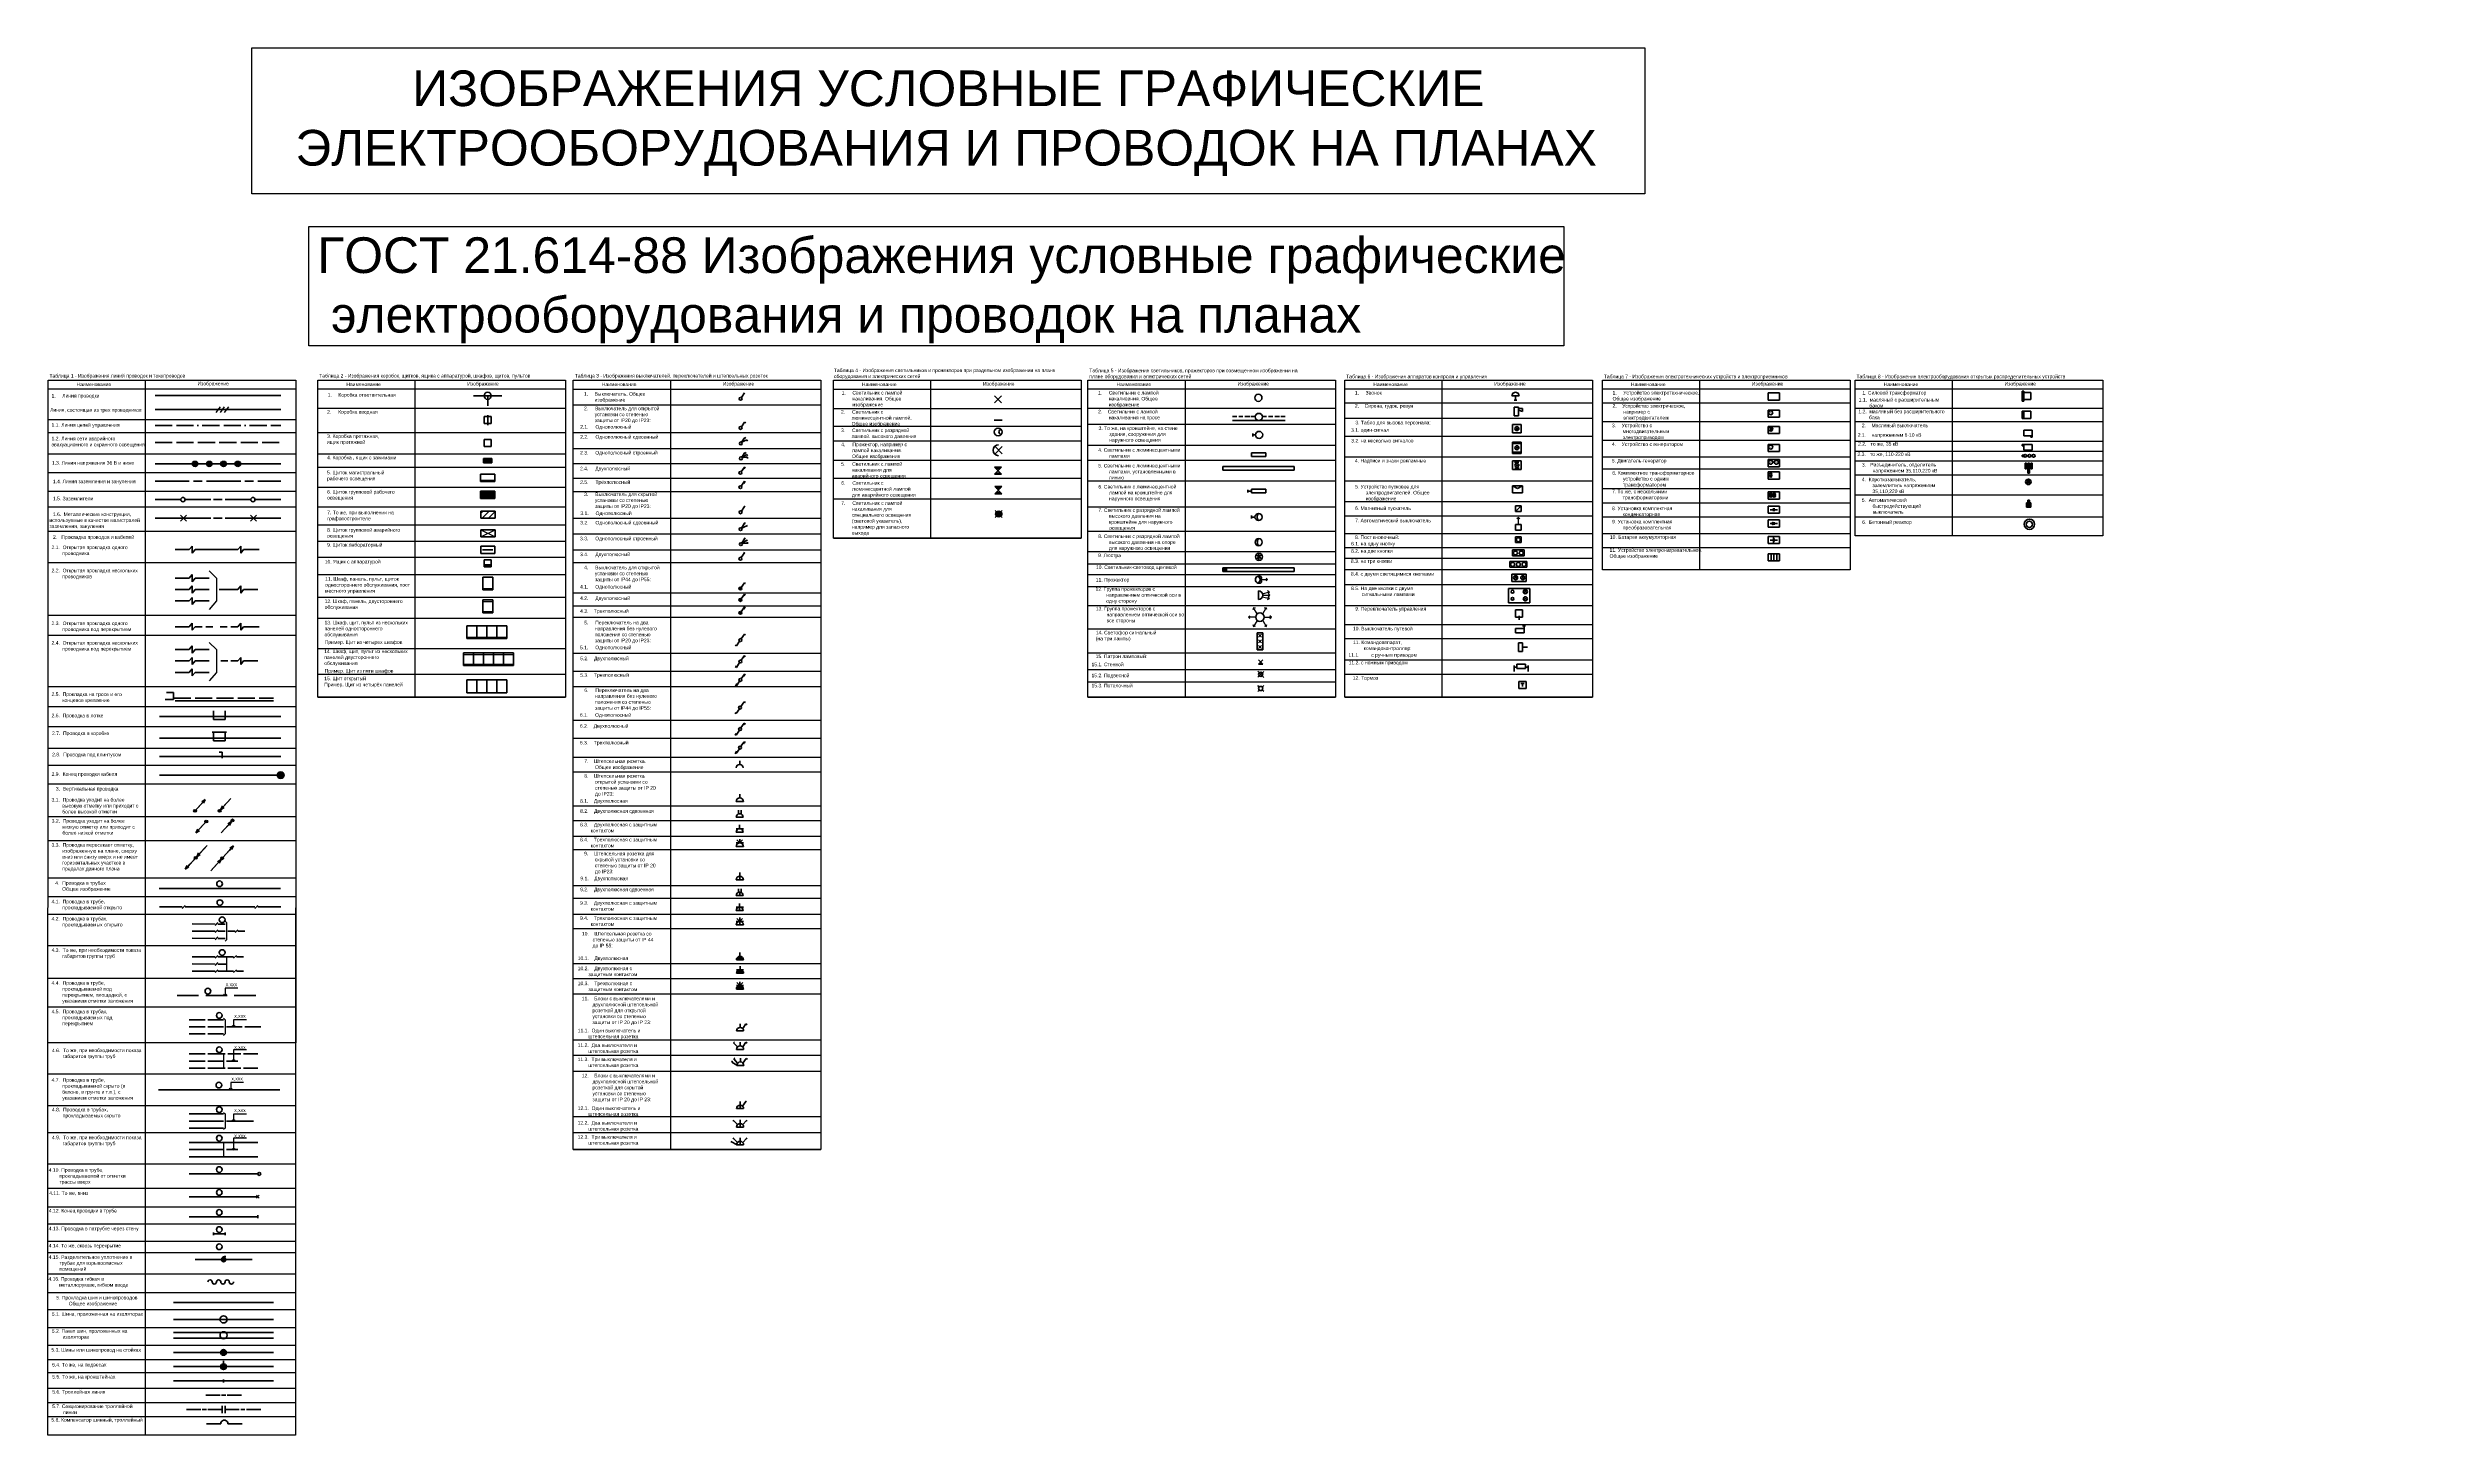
# Model space of a CAD drawing. Header units: millimetres. Extents: x 1769 to 3443, y 1381 to 2353.
import ezdxf

# ---------------------------------------------------------------- set-up
doc = ezdxf.new("R2010")
doc.units = ezdxf.units.MM
for name, pattern in [('ACAD_ISO02W100', [15, 12, -3]), ('ACAD_ISO08W100', [36, 24, -3, 6, -3]), ('ACAD_ISO11W100', [33, 12, -3, 12, -3, 0, -3])]:
    doc.linetypes.add(name, pattern=pattern)
for name, color, linetype, lineweight in [('заземление', 7, 'ACAD_ISO08W100', 100), ('Цепи управления', 7, 'ACAD_ISO11W100', 100), ('Штриховая', 7, 'ACAD_ISO02W100', 100)]:
    doc.layers.add(name, color=color, linetype=linetype, lineweight=lineweight)
doc.styles.get("Standard").update_dxf_attribs({"font": 'arial.ttf'})
pattern_1 = [(0, (0, 0), (0, 6.985), [5.08, -1.905]), (90, (0, 0), (-6.985, 4e-16), [5.08, -1.905])]
pattern_2 = [(0, (-0.328, -18.039), (0, 6.985), [5.08, -1.905]), (90, (-0.328, -18.039), (-6.985, 4e-16), [5.08, -1.905])]
pattern_3 = [(0, (0, -18.579), (0, 6.985), [5.08, -1.905]), (90, (0, -18.579), (-6.985, 4e-16), [5.08, -1.905])]

msp = doc.modelspace()

# ---------------------------------------------------------------- hatches: boundary and pattern name
at = {"lineweight": 100, "true_color": 0x000000}
h = msp.add_hatch(color=18, dxfattribs=at)
h.set_gradient(color2=(0, 0, 0), tint=1)
h.paths.add_polyline_path([(2977.8, 2086.2, 0.414214), (2976.3, 2087.6), (2976.3, 2084.8, 0.414214)])
at = {"true_color": 0x000000}
h = msp.add_hatch(color=18, dxfattribs=at)
h.set_gradient(color2=(0, 0, 0), tint=1)
h.paths.add_polyline_path([(1870.5, 2061.8), (1874.5, 2061.8, 1)])
h.paths.add_polyline_path([(1874.5, 2061.8), (1870.5, 2061.8, 1)])
h = msp.add_hatch(color=18, dxfattribs=at)
h.set_gradient(color2=(0, 0, 0), tint=1)
h.paths.add_polyline_path([(1880.5, 2061.8), (1884.5, 2061.8, 1)])
h.paths.add_polyline_path([(1884.5, 2061.8), (1880.5, 2061.8, 1)])
h = msp.add_hatch(color=18, dxfattribs=at)
h.set_gradient(color2=(0, 0, 0), tint=1)
h.paths.add_polyline_path([(1890.5, 2061.8), (1894.5, 2061.8, 1)])
h.paths.add_polyline_path([(1894.5, 2061.8), (1890.5, 2061.8, 1)])
h = msp.add_hatch(color=18, dxfattribs=at)
h.set_gradient(color2=(0, 0, 0), tint=1)
h.paths.add_polyline_path([(1900.5, 2061.8), (1904.5, 2061.8, 1)])
h.paths.add_polyline_path([(1904.5, 2061.8), (1900.5, 2061.8, 1)])
at = {"lineweight": 100, "true_color": 0x000000}
h = msp.add_hatch(color=18, dxfattribs=at)
h.set_gradient(color2=(0, 0, 0), tint=1)
h.paths.add_polyline_path([(2074.5, 2062.5), (2080.5, 2062.5), (2080.5, 2065.5), (2074.5, 2065.5)])
h.paths.add_polyline_path([(2075.5, 2063.5), (2077.5, 2064.5), (2079.5, 2063.5)], flags=16)
h = msp.add_hatch(color=18, dxfattribs=at)
h.set_gradient(color2=(0, 0, 0), tint=1)
h.paths.add_polyline_path([(2072.5, 2042.6), (2072.5, 2037.6), (2082.5, 2037.6), (2082.5, 2042.6)])
at = {"lineweight": 30, "true_color": 0x000000}
h = msp.add_hatch(color=18, dxfattribs=at)
h.set_gradient(color2=(0, 0, 0), tint=1)
h.paths.add_polyline_path([(2436.7, 2044.9), (2437.7, 2045.9), (2432.7, 2045.9), (2433.7, 2044.9)])
h.paths.add_polyline_path([(2437.7, 2040.9), (2436.7, 2041.9), (2433.7, 2041.9), (2432.7, 2040.9)])
at = {"lineweight": 100, "true_color": 0x000000}
h = msp.add_hatch(color=18, dxfattribs=at)
h.set_gradient(color2=(0, 0, 0), tint=1)
h.paths.add_polyline_path([(3157.7, 2049.2, 1), (3155.8, 2049.2, 1)])
h = msp.add_hatch(dxfattribs=at)
h.set_pattern_fill('ANSI31', color=18, style=0)
h.set_pattern_definition([(45, (-292.5226, -5.527), (-2.245064, 2.245064), [])])
h.paths.add_polyline_path([(2072.7, 2028.8), (2072.7, 2023.8), (2082.7, 2023.8), (2082.7, 2028.8)])
at = {"lineweight": 30, "true_color": 0x000000}
h = msp.add_hatch(color=18, dxfattribs=at)
h.set_gradient(color2=(0, 0, 0), tint=1)
h.paths.add_polyline_path([(2437.1, 2028.2, 0.414214), (2433.9, 2028.2), (2435.5, 2026.7)])
h.paths.add_polyline_path([(2433.9, 2028.2, 0.198912), (2433.3, 2026.7, 0.198912), (2433.9, 2025.1), (2435.5, 2026.7)])
h.paths.add_polyline_path([(2435.5, 2026.7), (2433.9, 2025.1, 0.414214), (2437.1, 2025.1)])
h.paths.add_polyline_path([(2437.7, 2026.7, 0.198912), (2437.1, 2028.2), (2435.5, 2026.7), (2437.1, 2025.1, 0.198912)])
h = msp.add_hatch()
h.set_pattern_fill('ANGLE', color=256)
h.set_pattern_definition([(0, (-683.602, -0.808), (0, 6.985), [5.08, -1.905]), (90, (-683.602, -0.808), (-6.985, 4e-16), [5.08, -1.905])])
h.paths.add_polyline_path([(2411.6, 2011.7, -0.010761), (2411.8, 2011.5), (2412, 2011.5, 0.584546)])
h.paths.add_polyline_path([(2411.8, 2011.5, 0.010761), (2411.6, 2011.7, 0.262191), (2411.5, 2011.5, 0.267949), (2411.7, 2011.3)])
h.paths.add_polyline_path([(2411.8, 2011.5), (2411.7, 2011.3, 0.262191), (2411.9, 2011.3, 0.010761)])
h.paths.add_polyline_path([(2412, 2011.5), (2411.8, 2011.5, -0.010761), (2411.9, 2011.3, 0.273724)])
at = {"lineweight": 100, "true_color": 0x000000}
h = msp.add_hatch(color=18, dxfattribs=at)
h.set_gradient(color2=(0, 0, 0))
h.paths.add_polyline_path([(2075, 1991.2), (2075, 1989.7), (2080, 1989.7), (2080, 1991.2)])
h = msp.add_hatch()
h.set_pattern_fill('ANGLE', color=256)
h.set_pattern_definition([(0, (142.302, 72.771), (0, 6.985), [5.08, -1.905]), (90, (142.302, 72.771), (-6.985, 4e-16), [5.08, -1.905])])
h.paths.add_polyline_path([(3119.5, 1996.6, 1), (3118.9, 1996.6, 1)])
h = msp.add_hatch()
h.set_pattern_fill('ANGLE', color=256)
h.set_pattern_definition([(0, (-3e-12, 19), (0, 6.985), [5.08, -1.905]), (90, (-3e-12, 19), (-6.985, 4e-16), [5.08, -1.905])])
h.paths.add_polyline_path([(3355.1, 2002.7), (3355.1, 2001.7, 0.414214), (3355.6, 2002.2, 0.414214)])
h.paths.add_polyline_path([(3355.1, 2002.7, 0.414214), (3354.6, 2002.2), (3355.1, 2002.2)])
h.paths.add_polyline_path([(3355.1, 2002.2), (3354.6, 2002.2, 0.414214), (3355.1, 2001.7)])
h = msp.add_hatch()
h.set_pattern_fill('ANGLE', color=256)
h.set_pattern_definition(pattern_1)
h.paths.add_polyline_path([(3354.6, 2002.2), (3355.6, 2002.2, 1)])
h.paths.add_polyline_path([(3355.1, 2002.2), (3354.6, 2002.2, 0.414214), (3355.1, 2001.7)])
h.paths.add_polyline_path([(3355.6, 2002.2), (3355.1, 2002.2), (3355.1, 2001.7, 0.414214)])
h.paths.add_polyline_path([(3365.6, 2002.2), (3366.6, 2002.2, 1)])
h.paths.add_polyline_path([(3366.1, 2002.2), (3365.6, 2002.2, 0.414214), (3366.1, 2001.7)])
h.paths.add_polyline_path([(3366.6, 2002.2), (3366.1, 2002.2), (3366.1, 2001.7, 0.414214)])
h = msp.add_hatch()
h.set_pattern_fill('ANGLE', color=256)
h.set_pattern_definition([(0, (10.973, 19), (0, 6.985), [5.08, -1.905]), (90, (10.973, 19), (-6.985, 4e-16), [5.08, -1.905])])
h.paths.add_polyline_path([(3366.1, 2002.7), (3366.1, 2001.7, 0.414214), (3366.6, 2002.2, 0.414214)])
h.paths.add_polyline_path([(3366.1, 2002.7, 0.414214), (3365.6, 2002.2), (3366.1, 2002.2)])
h.paths.add_polyline_path([(3366.1, 2002.2), (3365.6, 2002.2, 0.414214), (3366.1, 2001.7)])
h = msp.add_hatch(color=18, dxfattribs=at)
h.set_gradient(color2=(0, 0, 0), tint=1)
h.paths.add_polyline_path([(2255.5, 1974.5, 1), (2253.5, 1974.5, 1)])
h = msp.add_hatch()
h.set_pattern_fill('ANGLE', color=256)
h.set_pattern_definition([(0, (-564.516, 65.4206), (0, 6.985), [5.08, -1.905]), (90, (-564.516, 65.4206), (-6.985, 4e-16), [5.08, -1.905])])
h.paths.add_polyline_path([(2412.6, 1989.2, 1), (2412.1, 1989.2, 1)])
h = msp.add_hatch(color=18, dxfattribs=at)
h.set_gradient(color2=(0, 0, 0), tint=1)
h.paths.add_polyline_path([(2592.5, 1986.5), (2595, 1986.5), (2595, 1987.5), (2595, 1989), (2592.5, 1989)])
h = msp.add_hatch()
h.set_pattern_fill('ANGLE', color=256)
h.set_pattern_definition(pattern_1)
h.paths.add_polyline_path([(3344.2, 1986.7), (3344.2, 1985.7, 0.414214), (3344.7, 1986.2, 0.414214)])
h.paths.add_polyline_path([(3344.2, 1986.7, 0.414214), (3343.7, 1986.2), (3344.2, 1986.2)])
h.paths.add_polyline_path([(3344.2, 1986.2), (3343.7, 1986.2, 0.414214), (3344.2, 1985.7)])
h = msp.add_hatch()
h.set_pattern_fill('ANGLE', color=256)
h.set_pattern_definition(pattern_1)
h.paths.add_polyline_path([(3355.1, 1983.7), (3355.1, 1982.7, 0.414214), (3355.6, 1983.2, 0.414214)])
h.paths.add_polyline_path([(3355.1, 1983.7, 0.414214), (3354.6, 1983.2), (3355.1, 1983.2)])
h.paths.add_polyline_path([(3355.1, 1983.2), (3354.6, 1983.2, 0.414214), (3355.1, 1982.7)])
h = msp.add_hatch()
h.set_pattern_fill('ANGLE', color=256)
h.set_pattern_definition(pattern_1)
h.paths.add_polyline_path([(3366.1, 1980.7), (3366.1, 1979.7, 0.414214), (3366.6, 1980.2, 0.414214)])
h.paths.add_polyline_path([(3366.1, 1980.7, 0.414214), (3365.6, 1980.2), (3366.1, 1980.2)])
h.paths.add_polyline_path([(3366.1, 1980.2), (3365.6, 1980.2, 0.414214), (3366.1, 1979.7)])
h = msp.add_hatch()
h.set_pattern_fill('ANGLE', color=256)
h.set_pattern_definition([(0, (75.8975, -20.728), (0, 6.985), [5.08, -1.905]), (90, (75.8975, -20.728), (-6.985, 4e-16), [5.08, -1.905])])
h.paths.add_polyline_path([(3430.5, 1981.5), (3431.5, 1981.5, 1)])
h.paths.add_polyline_path([(3431, 1981.5), (3430.5, 1981.5, 0.414214), (3431, 1981)])
h.paths.add_polyline_path([(3431.5, 1981.5), (3431, 1981.5), (3431, 1981, 0.414214)])
h.paths.add_polyline_path([(3441.5, 1981.5), (3442.5, 1981.5, 1)])
h.paths.add_polyline_path([(3442, 1981.5), (3441.5, 1981.5, 0.414214), (3442, 1981)])
h.paths.add_polyline_path([(3442.5, 1981.5), (3442, 1981.5), (3442, 1981, 0.414214)])
h = msp.add_hatch()
h.set_pattern_fill('ANGLE', color=256)
h.set_pattern_definition(pattern_1)
h.paths.add_polyline_path([(3441.5, 1981.5), (3442, 1981.5), (3442, 1981, 0.414214), (3442.5, 1981.5, 1)])
h.paths.add_polyline_path([(3442, 1981.5), (3441.5, 1981.5, 0.414214), (3442, 1981)])
h = msp.add_hatch(color=18, dxfattribs=at)
h.set_gradient(color2=(0, 0, 0), tint=1)
h.paths.add_polyline_path([(2255.5, 1966.5, 1), (2253.5, 1966.5, 1)])
h = msp.add_hatch(color=18, dxfattribs=at)
h.set_gradient(color2=(0, 0, 0), tint=1)
h.paths.add_polyline_path([(2255.5, 1957.5, 1), (2253.5, 1957.5, 1)])
h = msp.add_hatch()
h.set_pattern_fill('ANGLE', color=256)
h.set_pattern_definition([(0, (3e-12, -19), (0, 6.985), [5.08, -1.905]), (90, (3e-12, -19), (-6.985, 4e-16), [5.08, -1.905])])
h.paths.add_polyline_path([(3355.1, 1964.7), (3355.1, 1963.7, 0.414214), (3355.6, 1964.2, 0.414214)])
h.paths.add_polyline_path([(3355.1, 1964.7, 0.414214), (3354.6, 1964.2), (3355.1, 1964.2)])
h.paths.add_polyline_path([(3355.1, 1964.2), (3354.6, 1964.2, 0.414214), (3355.1, 1963.7)])
h = msp.add_hatch()
h.set_pattern_fill('ANGLE', color=256)
h.set_pattern_definition(pattern_1)
h.paths.add_polyline_path([(3355.6, 1964.2), (3354.6, 1964.2, 1)])
h.paths.add_polyline_path([(3355.1, 1964.7), (3355.1, 1964.2), (3355.6, 1964.2, 0.414214)])
h.paths.add_polyline_path([(3355.1, 1964.7, 0.414214), (3354.6, 1964.2), (3355.1, 1964.2)])
h.paths.add_polyline_path([(3366.1, 1964.7), (3366.1, 1964.2), (3366.6, 1964.2, 0.414214)])
h.paths.add_polyline_path([(3366.6, 1964.2), (3365.6, 1964.2, 1)])
h.paths.add_polyline_path([(3366.1, 1964.7, 0.414214), (3365.6, 1964.2), (3366.1, 1964.2)])
h = msp.add_hatch()
h.set_pattern_fill('ANGLE', color=256)
h.set_pattern_definition([(0, (10.973, -19), (0, 6.985), [5.08, -1.905]), (90, (10.973, -19), (-6.985, 4e-16), [5.08, -1.905])])
h.paths.add_polyline_path([(3366.1, 1964.7), (3366.1, 1963.7, 0.414214), (3366.6, 1964.2, 0.414214)])
h.paths.add_polyline_path([(3366.1, 1964.7, 0.414214), (3365.6, 1964.2), (3366.1, 1964.2)])
h.paths.add_polyline_path([(3366.1, 1964.2), (3365.6, 1964.2, 0.414214), (3366.1, 1963.7)])
h = msp.add_hatch()
h.set_pattern_fill('ANGLE', color=256)
h.set_pattern_definition(pattern_1)
h.paths.add_polyline_path([(2956.5, 1924.3, 0.262191), (2956.4, 1924, 0.267949), (2956.5, 1923.8), (2956.7, 1924, 0.010761)])
h.paths.add_polyline_path([(2956.5, 1924.3, -0.010761), (2956.7, 1924), (2956.9, 1924, 0.584546)])
h.paths.add_polyline_path([(2956.9, 1924), (2956.7, 1924, -0.010761), (2956.8, 1923.8, 0.273724)])
h.paths.add_polyline_path([(2956.7, 1924), (2956.5, 1923.8, 0.262191), (2956.8, 1923.8, 0.010761)])
h = msp.add_hatch()
h.set_pattern_fill('ANGLE', color=256)
h.set_pattern_definition(pattern_1)
h.paths.add_polyline_path([(2977.2, 1924.3), (2977.2, 1924, -0.010761), (2977.3, 1923.8, 0.273724), (2977.4, 1924, 0.414214)])
h.paths.add_polyline_path([(2977.2, 1924.3, 0.13713), (2977, 1924.3, -0.010761), (2977.2, 1924)])
h.paths.add_polyline_path([(2977, 1924.3, 0.262191), (2976.9, 1924, 0.267949), (2977, 1923.8), (2977.2, 1924, 0.010761)])
h.paths.add_polyline_path([(2977.2, 1924), (2977, 1923.8, 0.262191), (2977.3, 1923.8, 0.010761)])
h = msp.add_hatch(color=18, dxfattribs=at)
h.set_gradient(color2=(0, 0, 0), tint=1)
h.paths.add_polyline_path([(2617.5, 1921.5), (2620.5, 1921.5), (2619, 1923)])
h = msp.add_hatch(color=18, dxfattribs=at)
h.set_gradient(color2=(0, 0, 0), tint=1)
h.paths.add_polyline_path([(2253.3, 1891.1, 1), (2255.3, 1891.1, 1)])
h.paths.add_polyline_path([(2255.3, 1876.1, 1), (2253.3, 1876.1, 1)])
h.paths.add_polyline_path([(2253.3, 1863.1, 1), (2255.3, 1863.1, 1)])
h = msp.add_hatch()
h.set_pattern_fill('ANGLE', color=256)
h.set_pattern_definition(pattern_2)
h.paths.add_polyline_path([(2956.2, 1906.2, 0.262191), (2956.1, 1906, 0.267949), (2956.2, 1905.8), (2956.3, 1906, 0.010761)])
h.paths.add_polyline_path([(2956.2, 1906.2, -0.010761), (2956.3, 1906), (2956.6, 1906, 0.584546)])
h.paths.add_polyline_path([(2956.6, 1906), (2956.3, 1906, -0.010761), (2956.5, 1905.8, 0.273724)])
h.paths.add_polyline_path([(2956.3, 1906), (2956.2, 1905.8, 0.262191), (2956.5, 1905.8, 0.010761)])
h = msp.add_hatch()
h.set_pattern_fill('ANGLE', color=256)
h.set_pattern_definition(pattern_2)
h.paths.add_polyline_path([(2976.8, 1906.3), (2976.8, 1906, -0.010761), (2977, 1905.8, 0.273724), (2977.1, 1906, 0.414214)])
h.paths.add_polyline_path([(2976.8, 1906.3, 0.13713), (2976.7, 1906.2, -0.010761), (2976.8, 1906)])
h.paths.add_polyline_path([(2976.7, 1906.2, 0.262191), (2976.6, 1906, 0.267949), (2976.7, 1905.8), (2976.8, 1906, 0.010761)])
h.paths.add_polyline_path([(2976.8, 1906), (2976.7, 1905.8, 0.262191), (2977, 1905.8, 0.010761)])
h = msp.add_hatch()
h.set_pattern_fill('ANGLE', color=256)
h.set_pattern_definition([(0, (2.027, -20.98), (0, 6.985), [5.08, -1.905]), (90, (2.027, -20.98), (-6.985, 4e-16), [5.08, -1.905])])
h.paths.add_polyline_path([(2979.2, 1903.3), (2979.2, 1903.1, -0.010761), (2979.3, 1902.8, 0.273724), (2979.4, 1903.1, 0.414214)])
h.paths.add_polyline_path([(2979.2, 1903.3, 0.13713), (2979, 1903.3, -0.010761), (2979.2, 1903.1)])
h.paths.add_polyline_path([(2979, 1903.3, 0.262191), (2978.9, 1903.1, 0.267949), (2979.1, 1902.8), (2979.2, 1903.1, 0.010761)])
h.paths.add_polyline_path([(2979.2, 1903.1), (2979.1, 1902.8, 0.262191), (2979.3, 1902.8, 0.010761)])
h = msp.add_hatch()
h.set_pattern_fill('ANGLE', color=256)
h.set_pattern_definition(pattern_1)
h.paths.add_polyline_path([(2979.2, 1903.3, -0.010761), (2979.2, 1903.1), (2979.4, 1903.1, 0.420531)])
h.paths.add_polyline_path([(2979.2, 1903.3, 0.407924), (2978.9, 1903.1, 0.407924), (2979.2, 1902.8, 0.021524)])
h.paths.add_polyline_path([(2979.4, 1903.1), (2979.2, 1903.1, -0.010761), (2979.2, 1902.8, 0.420531)])
h = msp.add_hatch(color=18, dxfattribs=at)
h.set_gradient(color2=(0, 0, 0), tint=1)
h.paths.add_polyline_path([(1930, 1843.8, 1), (1935, 1843.8, 1)])
h = msp.add_hatch(color=18, dxfattribs=at)
h.set_gradient(color2=(0, 0, 0), tint=1)
h.paths.add_polyline_path([(1873.5, 1818.8, 1), (1871.5, 1818.8, 1)])
h = msp.add_hatch(color=18, dxfattribs=at)
h.set_gradient(color2=(0, 0, 0), tint=1)
h.paths.add_polyline_path([(1881.4, 1811.3, 1), (1879.4, 1811.3, 1)])
h = msp.add_hatch(color=18, dxfattribs=at)
h.set_gradient(color2=(0, 0, 0), tint=1)
h.paths.add_polyline_path([(1890.7, 1818.8, 1), (1888.7, 1818.8, 1)])
h = msp.add_hatch(color=18, dxfattribs=at)
h.set_gradient(color2=(0, 0, 0), tint=1)
h.paths.add_polyline_path([(1899.7, 1812.1, 1), (1897.7, 1812.1, 1)])
h = msp.add_hatch(color=18, dxfattribs=at)
h.set_gradient(color2=(0, 0, 0), tint=1)
h.paths.add_polyline_path([(1874, 1785.9, 1), (1872, 1785.9, 1)])
h = msp.add_hatch(color=18, dxfattribs=at)
h.set_gradient(color2=(0, 0, 0), tint=1)
h.paths.add_polyline_path([(1892.5, 1785.6, 1), (1890.5, 1785.6, 1)])
h = msp.add_hatch(color=18, dxfattribs=at)
h.set_gradient(color2=(0, 0, 0), tint=1)
h.paths.add_polyline_path([(2256.7, 1714.5, 0.987564), (2251.7, 1714.5)])
h = msp.add_hatch(color=18, dxfattribs=at)
h.set_gradient(color2=(0, 0, 0), tint=1)
h.paths.add_polyline_path([(2251.8, 1705), (2256.8, 1705, 0.987562)])
h = msp.add_hatch(color=18, dxfattribs=at)
h.set_gradient(color2=(0, 0, 0), tint=1)
h.paths.add_polyline_path([(2256.7, 1694, 0.987562), (2251.7, 1694)])
h = msp.add_hatch()
h.set_pattern_fill('ANGLE', color=256)
h.set_pattern_definition(pattern_3)
h.paths.add_polyline_path([(2183.3, 1676.3, -0.010761), (2183.4, 1676.1), (2183.7, 1676.1, 0.584546)])
h.paths.add_polyline_path([(2183.3, 1676.3, 0.262191), (2183.2, 1676.1, 0.267949), (2183.3, 1675.8), (2183.4, 1676.1, 0.010761)])
h.paths.add_polyline_path([(2183.4, 1676.1), (2183.3, 1675.8, 0.262191), (2183.5, 1675.8, 0.010761)])
h.paths.add_polyline_path([(2183.7, 1676.1), (2183.4, 1676.1, -0.010761), (2183.5, 1675.8, 0.273724)])
h.paths.add_polyline_path([(2203.9, 1676.3, 0.13713), (2203.8, 1676.3, -0.010761), (2203.9, 1676.1)])
h.paths.add_polyline_path([(2203.8, 1676.3, 0.262191), (2203.6, 1676.1, 0.267949), (2203.8, 1675.8), (2203.9, 1676.1, 0.010761)])
h.paths.add_polyline_path([(2203.9, 1676.1), (2203.8, 1675.8, 0.262191), (2204, 1675.8, 0.010761)])
h.paths.add_polyline_path([(2203.9, 1676.3), (2203.9, 1676.1, -0.010761), (2204, 1675.8, 0.273724), (2204.1, 1676.1, 0.414214)])
h = msp.add_hatch()
h.set_pattern_fill('ANGLE', color=256)
h.set_pattern_definition(pattern_3)
h.paths.add_polyline_path([(2155.3, 1643), (2155, 1643, -0.010761), (2155, 1642.8, 0.420531)])
h.paths.add_polyline_path([(2155, 1643.3, -0.010761), (2155, 1643), (2155.3, 1643, 0.420531)])
h.paths.add_polyline_path([(2155, 1643.3, 0.407924), (2154.8, 1643, 0.407924), (2155, 1642.8, 0.021524)])
h = msp.add_hatch(color=18, dxfattribs=at)
h.set_gradient(color2=(0, 0, 0), tint=1)
h.paths.add_polyline_path([(1891, 1504.5), (1894, 1504.5, 1)])
h.paths.add_polyline_path([(1894, 1504.5), (1891, 1504.5, 1)])
at = {"lineweight": 200, "true_color": 0x000000}
h = msp.add_hatch(color=18, dxfattribs=at)
h.set_gradient(color2=(0, 0, 0), tint=1)
h.paths.add_polyline_path([(1890.5, 1439.5), (1894.5, 1439.5, 1)])
h.paths.add_polyline_path([(1894.5, 1439.5), (1890.5, 1439.5, 1)])
h = msp.add_hatch(color=18, dxfattribs=at)
h.set_gradient(color2=(0, 0, 0), tint=1)
h.paths.add_polyline_path([(1890.5, 1429.5), (1894.5, 1429.5, 1)])
h.paths.add_polyline_path([(1894.5, 1429.5), (1890.5, 1429.5, 1)])

# ---------------------------------------------------------------- linework, layer by layer
at = {"color": 18, "true_color": 0x000000}
for p, q in [((1769.5, 2114.3), (1943, 2114.3)), ((1837.5, 2120.5), (1837.5, 1381.5)), ((1958.5, 2114.3), (2132, 2114.3)), ((2026.5, 2120.5), (2026.5, 1898.5)), ((2137.5, 2114.2), (2311, 2114.2)), ((2205.5, 2120.5), (2205.5, 1581.5)), ((2319.7, 2114.2), (2493.2, 2114.2)), ((2387.7, 2120.5), (2387.7, 2009.7)), ((2498, 2114.3), (2671.5, 2114.3)), ((2566, 2120.5), (2566, 1898.5)), ((2677.9, 2114.3), (2851.4, 2114.3)), ((2745.9, 2120.5), (2745.9, 1898.5)), ((2858.4, 2114.3), (3031.9, 2114.3)), ((2926.4, 2120.5), (2926.4, 1987.5)), ((3035.4, 2114.3), (3208.9, 2114.3)), ((3103.4, 2120.5), (3103.4, 2011.5)), ((1943, 2092.6), (1769.5, 2092.6)), ((2132, 2100.5), (1958.5, 2100.5)), ((2311, 2103), (2137.5, 2103)), ((2493.2, 2100.4), (2319.7, 2100.4)), ((2671.5, 2100.5), (2498, 2100.5)), ((2851.4, 2104.3), (2677.9, 2104.3)), ((2851.4, 2093.5), (2677.9, 2093.5)), ((3031.9, 2104.3), (2858.4, 2104.3)), ((3208.9, 2100.6), (3035.4, 2100.6)), ((1769.5, 2083.8), (1943, 2083.8)), ((1958.5, 2083.8), (2132, 2083.8)), ((2137.5, 2083.8), (2311, 2083.8)), ((2493.2, 2087.9), (2319.7, 2087.9)), ((2493.2, 2077.8), (2319.7, 2077.8)), ((2671.5, 2089.3), (2498, 2089.3)), ((2851.4, 2080.9), (2677.9, 2080.9)), ((3031.9, 2091.3), (2858.4, 2091.3)), ((3031.9, 2078.1), (2858.4, 2078.1)), ((3208.9, 2091.3), (3035.4, 2091.3)), ((3208.9, 2077.5), (3035.4, 2077.5)), ((1769.5, 2068.8), (1943, 2068.8)), ((1958.5, 2068.8), (2132, 2068.8)), ((1958.5, 2059.5), (2132, 2059.5)), ((2137.5, 2072.5), (2311, 2072.5)), ((2137.5, 2062.1), (2311, 2062.1)), ((2493.2, 2064.3), (2319.7, 2064.3)), ((2671.5, 2074.6), (2498, 2074.6)), ((2671.5, 2064.1), (2498, 2064.1)), ((2851.4, 2066.5), (2677.9, 2066.5)), ((3031.9, 2066.5), (2858.4, 2066.5)), ((3031.9, 2058.2), (2858.4, 2058.2)), ((3208.9, 2070.5), (3035.4, 2070.5)), ((3208.9, 2063.8), (3035.4, 2063.8)), ((1769.5, 2055.8), (1943, 2055.8)), ((1769.5, 2042.8), (1943, 2042.8)), ((1958.5, 2045.5), (2132, 2045.5)), ((2137.5, 2051.7), (2311, 2051.7)), ((2137.5, 2042.5), (2311, 2042.5)), ((2493.2, 2051.5), (2319.7, 2051.5)), ((2671.5, 2049.8), (2498, 2049.8)), ((2851.4, 2049.8), (2677.9, 2049.8)), ((3031.9, 2044.4), (2858.4, 2044.4)), ((3208.9, 2054), (3035.4, 2054)), ((1769.5, 2031.8), (1943, 2031.8)), ((1958.5, 2031.8), (2132, 2031.8)), ((2493.2, 2037.2), (2319.7, 2037.2)), ((2498, 2031.8), (2671.5, 2031.8)), ((2851.4, 2035.2), (2677.9, 2035.2)), ((2851.4, 2025.3), (2677.9, 2025.3)), ((3031.9, 2034.2), (2858.4, 2034.2)), ((3208.9, 2040), (3035.4, 2040)), ((1769.5, 2014.8), (1943, 2014.8)), ((1958.5, 2019.2), (2132, 2019.2)), ((2137.5, 2023.7), (2311, 2023.7)), ((2137.5, 2012.9), (2311, 2012.9)), ((2319.7, 2009.7), (2493.2, 2009.7)), ((2498, 2014.7), (2671.5, 2014.7)), ((2851.4, 2012.8), (2677.9, 2012.8)), ((3031.9, 2024.5), (2858.4, 2024.5)), ((3031.9, 2012.8), (2858.4, 2012.8)), ((3208.9, 2024.5), (3035.4, 2024.5)), ((1769.5, 1992.8), (1943, 1992.8)), ((1958.5, 2007.6), (2132, 2007.6)), ((1958.5, 1996.5), (2132, 1996.5)), ((2137.5, 2001.7), (2311, 2001.7)), ((2137.5, 1992.8), (2311, 1992.8)), ((2498, 2000.4), (2671.5, 2000.4)), ((2498, 1991.9), (2671.5, 1991.9)), ((2851.4, 2003.1), (2677.9, 2003.1)), ((2851.4, 1995.5), (2677.9, 1995.5)), ((3031.9, 2003.1), (2858.4, 2003.1)), ((1958.5, 1984.4), (2132, 1984.4)), ((2498, 1984.3), (2671.5, 1984.3)), ((2498, 1975.9), (2671.5, 1975.9)), ((2851.4, 1987.5), (2677.9, 1987.5)), ((2851.4, 1977.1), (2677.9, 1977.1)), ((1958.4, 1968.5), (2132, 1968.5)), ((2137.4, 1971.5), (2311, 1971.5)), ((2137.4, 1962.5), (2311, 1962.5)), ((2498, 1962.6), (2671.5, 1962.6)), ((2677.9, 1962.6), (2851.4, 1962.6)), ((1769.5, 1955.8), (1943, 1955.8)), ((1769.5, 1941.8), (1943, 1941.8)), ((1958.5, 1953.8), (2132, 1953.8)), ((2137.4, 1954.5), (2311, 1954.5)), ((2498, 1946.3), (2671.5, 1946.3)), ((2677.9, 1949.4), (2851.4, 1949.4)), ((1958.4, 1932.5), (2131.9, 1932.5)), ((2137.4, 1929.2), (2310.9, 1929.2)), ((2498, 1929.5), (2671.5, 1929.5)), ((2677.9, 1939.5), (2851.4, 1939.5)), ((2677.9, 1924.5), (2851.4, 1924.5)), ((1958.4, 1914.5), (2131.9, 1914.5)), ((2137.4, 1916.7), (2310.9, 1916.7)), ((2498, 1917.8), (2671.5, 1917.8)), ((2498, 1909.1), (2671.5, 1909.1)), ((2677.9, 1914.5), (2851.4, 1914.5)), ((1769.5, 1905.8), (1943, 1905.8)), ((1769.5, 1891.8), (1943, 1891.8)), ((1958.5, 1898.5), (2132, 1898.5)), ((2137.5, 1905.8), (2311, 1905.8)), ((2498, 1898.5), (2671.5, 1898.5)), ((2677.9, 1898.5), (2851.4, 1898.5)), ((1769.5, 1877.8), (1943, 1877.8)), ((2137.4, 1882.4), (2310.9, 1882.4)), ((1769.5, 1862.8), (1943, 1862.8)), ((2137.4, 1869.6), (2310.9, 1869.6)), ((1769.5, 1850.8), (1943, 1850.8)), ((1943, 1841.9), (1943, 1656.4)), ((2137.4, 1856.4), (2310.9, 1856.4)), ((2137.4, 1846.1), (2310.9, 1846.1)), ((2311, 1841.8), (2311, 1656.4)), ((1769.5, 1837.8), (1943, 1837.8)), ((1769.5, 1814.8), (1943, 1814.8)), ((2137.4, 1822.2), (2310.9, 1822.2)), ((2137.4, 1812.1), (2310.9, 1812.1)), ((1769.5, 1798.1), (1943, 1798.1)), ((2137.4, 1801.1), (2310.9, 1801.1)), ((2137.4, 1791.8), (2310.9, 1791.8)), ((1769.5, 1771.9), (1943, 1771.9)), ((1769.5, 1758.9), (1943, 1758.9)), ((2137.4, 1766.5), (2310.9, 1766.5)), ((2137.4, 1757.6), (2310.9, 1757.6)), ((1769.5, 1746.5), (1943, 1746.5)), ((2137.5, 1746.4), (2311, 1746.4)), ((1769.5, 1724.5), (1943, 1724.5)), ((2137.4, 1736.4), (2310.9, 1736.4)), ((2137.4, 1711.9), (2310.9, 1711.9)), ((1769.5, 1701.5), (1943, 1701.5)), ((2137.4, 1690.7), (2310.9, 1690.7)), ((2137.5, 1701.4), (2311, 1701.4)), ((1769.5, 1681.5), (1943, 1681.5)), ((1769.5, 1656.5), (1943, 1656.5)), ((2137.4, 1658.5), (2310.9, 1658.5)), ((2137.4, 1647.7), (2310.9, 1647.7)), ((1769.5, 1634.5), (1943, 1634.5)), ((2137.4, 1636.5), (2310.9, 1636.5)), ((1769.5, 1612.5), (1943, 1612.5)), ((1769.5, 1593.5), (1943, 1593.5)), ((2137.4, 1604.6), (2310.9, 1604.6)), ((2137.4, 1593.4), (2310.9, 1593.4)), ((2137.4, 1581.5), (2310.9, 1581.5)), ((1769.5, 1571.5), (1943, 1571.5)), ((1769.5, 1554.5), (1943, 1554.5)), ((1769.5, 1541.5), (1943, 1541.5)), ((1769.5, 1529.5), (1943, 1529.5)), ((1769.5, 1517.5), (1943, 1517.5)), ((1769.5, 1509.5), (1943, 1509.5)), ((1769.5, 1494.4), (1943, 1494.4)), ((1769.3, 1481.5), (1942.9, 1481.5)), ((1769.3, 1469.5), (1942.8, 1469.5)), ((1769.3, 1457), (1942.8, 1457)), ((1769.4, 1444.5), (1942.9, 1444.5)), ((1769.4, 1434.5), (1942.9, 1434.5)), ((1769.4, 1425.5), (1942.9, 1425.5)), ((1769.4, 1414.5), (1942.9, 1414.5)), ((1769.4, 1404.5), (1942.9, 1404.5)), ((1769.4, 1394.5), (1942.9, 1394.5))]:
    msp.add_line(p, q, dxfattribs=at)
at = {"color": 18, "lineweight": 100, "true_color": 0x000000}
for p, q in [((1844.5, 2109.8), (1932.5, 2109.8)), ((2067.5, 2109.5), (2087.5, 2109.5)), ((2077.5, 2109.5), (2077.5, 2102.5)), ((2255.3, 2108.2), (2257.5, 2111.5)), ((2432.5, 2109.5), (2437.5, 2104.5)), ((2437.5, 2109.5), (2432.5, 2104.5)), ((2795, 2109.5), (2800, 2109.5)), ((2797.5, 2109.5), (2797.5, 2106.5)), ((2974.5, 2111.5), (2982.5, 2111.5)), ((2974.5, 2106.5), (2974.5, 2111.5)), ((2982.5, 2111.5), (2982.5, 2106.5)), ((3152.5, 2112.8), (3152.5, 2105.8)), ((3152.5, 2112.8), (3153.5, 2112.8)), ((3153.5, 2112.8), (3153.5, 2111.8)), ((3153.5, 2111.8), (3158.5, 2111.8)), ((3153.5, 2106.8), (3153.5, 2111.8)), ((3158.5, 2111.8), (3158.5, 2106.8)), ((1844.5, 2099.8), (1932.5, 2099.8)), ((2075, 2095), (2080, 2095)), ((2075, 2090), (2075, 2095)), ((2077.5, 2096), (2077.5, 2089)), ((2080, 2095), (2080, 2090)), ((2432.5, 2092.5), (2437.5, 2092.5)), ((2599.2, 2092.2), (2617.7, 2092.2)), ((2617.7, 2092.2), (2636.2, 2092.2)), ((2796.5, 2106.5), (2798.5, 2106.5)), ((2796.5, 2101.5), (2799.5, 2101.5)), ((2796.5, 2095.5), (2796.5, 2101.5)), ((2799.5, 2095.5), (2796.5, 2095.5)), ((2799.5, 2101.5), (2799.5, 2095.5)), ((2799.5, 2100.5), (2802.5, 2100.5)), ((2802.5, 2098.5), (2799.5, 2099.5)), ((2802.5, 2100.5), (2802.5, 2098.5)), ((2982.5, 2106.5), (2974.5, 2106.5)), ((2974.5, 2099.5), (2982.5, 2099.5)), ((2974.5, 2094.5), (2974.5, 2099.5)), ((2982.5, 2094.5), (2974.5, 2094.5)), ((2982.5, 2099.5), (2982.5, 2094.5)), ((3152.5, 2105.8), (3153.5, 2105.8)), ((3152.5, 2098.7), (3158.5, 2098.7)), ((3152.5, 2098.7), (3152.5, 2093.7)), ((3158.5, 2093.7), (3152.5, 2093.7)), ((3158.5, 2106.8), (3153.5, 2106.8)), ((3153.5, 2105.8), (3153.5, 2106.8)), ((3153.5, 2093.7), (3153.5, 2098.7)), ((3158.5, 2098.7), (3158.5, 2093.7)), ((2080, 2090), (2075, 2090)), ((2075, 2079), (2080, 2079)), ((2075, 2074), (2075, 2079)), ((2080, 2079), (2080, 2074)), ((2255.3, 2087.8), (2257.5, 2091.1)), ((2255.3, 2077), (2257.6, 2080.4)), ((2255.3, 2077), (2259, 2078.6)), ((2257.5, 2091.1), (2258.4, 2090.6)), ((2257.6, 2080.4), (2258.4, 2079.8)), ((2259, 2078.6), (2259.4, 2077.7)), ((2613.4, 2083.1), (2613.4, 2081.1)), ((2615.4, 2082.1), (2613.4, 2082.1)), ((2795.5, 2089.5), (2801.5, 2089.5)), ((2795.5, 2083.5), (2795.5, 2089.5)), ((2801.5, 2083.5), (2795.5, 2083.5)), ((2795.5, 2076.1), (2795.5, 2077.1)), ((2795.5, 2077.1), (2801.5, 2077.1)), ((2795.5, 2076.1), (2801.5, 2076.1)), ((2795.5, 2070.1), (2795.5, 2076.1)), ((2797.5, 2087.5), (2799.5, 2085.5)), ((2799.5, 2087.5), (2797.5, 2085.5)), ((2801.5, 2089.5), (2801.5, 2083.5)), ((2801.5, 2077.1), (2801.5, 2076.1)), ((2801.5, 2076.1), (2801.5, 2070.1)), ((2974.5, 2088.1), (2982.5, 2088.1)), ((2974.5, 2083.1), (2974.5, 2088.1)), ((2982.5, 2083.1), (2974.5, 2083.1)), ((2974.5, 2075.4), (2982.5, 2075.4)), ((2974.5, 2070.4), (2974.5, 2075.4)), ((2976.3, 2087.6), (2976.3, 2084.8)), ((2982.5, 2088.1), (2982.5, 2083.1)), ((2982.5, 2075.4), (2982.5, 2070.4)), ((3152.5, 2075.5), (3152.5, 2074.5)), ((3152.5, 2074.5), (3153.5, 2075.5)), ((3152.5, 2075.5), (3153.5, 2074.5)), ((3152.5, 2075.5), (3153.5, 2075.5)), ((3159.5, 2085.5), (3153.5, 2085.5)), ((3153.5, 2085.5), (3153.5, 2081.5)), ((3153.5, 2081.5), (3159.5, 2081.5)), ((3159.5, 2075.5), (3153.5, 2075.5)), ((3153.5, 2075.5), (3153.5, 2071.5)), ((3153.5, 2074.5), (3153.5, 2075.5)), ((3158.5, 2081.5), (3158.5, 2080.5)), ((3158.5, 2080.5), (3159.5, 2081.5)), ((3158.5, 2081.5), (3159.5, 2080.5)), ((3158.5, 2080.5), (3159.5, 2080.5)), ((3159.5, 2085.5), (3159.5, 2081.5)), ((3159.5, 2080.5), (3159.5, 2081.5)), ((3159.5, 2075.5), (3159.5, 2071.5)), ((1844.5, 2061.8), (1932.5, 2061.8)), ((2074.5, 2065.5), (2080.5, 2065.5)), ((2074.5, 2062.5), (2074.5, 2065.5)), ((2080.5, 2062.5), (2074.5, 2062.5)), ((2080, 2074), (2075, 2074)), ((2077.5, 2064.5), (2075.5, 2063.5)), ((2075.5, 2063.5), (2079.5, 2063.5)), ((2079.5, 2063.5), (2077.5, 2064.5)), ((2080.5, 2065.5), (2080.5, 2062.5)), ((2255.1, 2056.3), (2257.3, 2059.6)), ((2255.5, 2066.5), (2257.7, 2069.8)), ((2255.5, 2066.5), (2259, 2068.4)), ((2255.5, 2066.5), (2259.5, 2066.5)), ((2257, 2059.2), (2257.9, 2058.6)), ((2257.3, 2059.6), (2258.1, 2059)), ((2257.7, 2069.8), (2258.5, 2069.2)), ((2259, 2068.4), (2259.5, 2067.5)), ((2259.5, 2066.5), (2259.5, 2065.5)), ((2432.5, 2059.5), (2437.5, 2054.5)), ((2437.5, 2059.5), (2432.5, 2054.5)), ((2432.5, 2059.5), (2437.5, 2059.5)), ((2432.9, 2073.9), (2437.9, 2068.9)), ((2437.9, 2073.9), (2432.9, 2068.9)), ((2592.5, 2060), (2642.5, 2060)), ((2592.5, 2060), (2592.5, 2057.5)), ((2612.5, 2069.5), (2622.5, 2069.5)), ((2612.5, 2069.5), (2612.5, 2067)), ((2612.5, 2067), (2622.5, 2067)), ((2622.5, 2069.5), (2622.5, 2067)), ((2642.5, 2060), (2642.5, 2057.5)), ((2801.5, 2070.1), (2795.5, 2070.1)), ((2795.5, 2070.1), (2795.5, 2069.1)), ((2795.5, 2069.1), (2801.5, 2069.1)), ((2795.5, 2063.9), (2801.5, 2063.9)), ((2795.5, 2057.9), (2795.5, 2063.9)), ((2796.9, 2063.1), (2799.9, 2063.1)), ((2797, 2058.7), (2800, 2058.7)), ((2797.5, 2074.1), (2799.5, 2072.1)), ((2799.5, 2074.1), (2797.5, 2072.1)), ((2797.5, 2061.9), (2799.5, 2059.9)), ((2799.5, 2061.9), (2797.5, 2059.9)), ((2801.5, 2069.1), (2801.5, 2070.1)), ((2801.5, 2063.9), (2801.5, 2057.9)), ((2982.5, 2070.4), (2974.5, 2070.4)), ((2974.5, 2064.8), (2982.5, 2064.8)), ((2974.5, 2059.8), (2974.5, 2064.8)), ((2982.5, 2059.8), (2974.5, 2059.8)), ((2977.8, 2063), (2978.8, 2063)), ((2982.5, 2064.8), (2982.5, 2059.8)), ((3152.5, 2074.5), (3153.5, 2074.5)), ((3152.5, 2068), (3152.5, 2067)), ((3152.5, 2067), (3153.5, 2068)), ((3152.5, 2068), (3153.5, 2067)), ((3152.5, 2068), (3153.5, 2068)), ((3152.5, 2067), (3153.5, 2067)), ((3153.5, 2071.5), (3159.5, 2071.5)), ((3153.5, 2067), (3153.5, 2068)), ((3154.5, 2062.4), (3155.5, 2062.4)), ((3154.5, 2058.4), (3154.5, 2062.4)), ((3155.5, 2058.4), (3154.5, 2058.4)), ((3155.5, 2067.5), (3156.5, 2067.5)), ((3155.5, 2062.4), (3155.5, 2058.4)), ((3155.5, 2060.4), (3156.5, 2060.4)), ((3156.5, 2056.4), (3156.5, 2062.4)), ((3156.5, 2062.4), (3157.5, 2062.4)), ((3157.5, 2062.4), (3157.5, 2056.4)), ((3157.5, 2060.4), (3158.5, 2060.4)), ((3158.5, 2067.5), (3159.5, 2067.5)), ((3158.5, 2062.4), (3159.5, 2062.4)), ((3158.5, 2058.4), (3158.5, 2062.4)), ((3159.5, 2058.4), (3158.5, 2058.4)), ((3159.5, 2062.4), (3159.5, 2058.4)), ((2072.5, 2054.5), (2082.5, 2054.5)), ((2072.5, 2049.5), (2072.5, 2054.5)), ((2082.5, 2049.5), (2072.5, 2049.5)), ((2072.5, 2042.6), (2082.5, 2042.6)), ((2072.5, 2037.6), (2072.5, 2042.6)), ((2082.5, 2054.5), (2082.5, 2049.5)), ((2082.5, 2042.6), (2082.5, 2037.6)), ((2255.1, 2046.3), (2257.3, 2049.6)), ((2256.8, 2048.8), (2257.6, 2048.2)), ((2257, 2049.2), (2257.9, 2048.6)), ((2257.3, 2049.6), (2258.1, 2049)), ((2432.5, 2054.5), (2437.5, 2054.5)), ((2432.7, 2045.9), (2437.7, 2040.9)), ((2437.7, 2045.9), (2432.7, 2040.9)), ((2432.7, 2045.9), (2437.7, 2045.9)), ((2592.5, 2057.5), (2642.5, 2057.5)), ((2610, 2043.7), (2610, 2041.7)), ((2612.5, 2042.7), (2610, 2042.7)), ((2612.5, 2044), (2622.5, 2044)), ((2612.5, 2044), (2612.5, 2041.5)), ((2612.5, 2041.5), (2622.5, 2041.5)), ((2622.5, 2044), (2622.5, 2041.5)), ((2801.5, 2057.9), (2795.5, 2057.9)), ((2795.5, 2046.5), (2802.5, 2046.5)), ((2795.5, 2041.5), (2795.5, 2046.5)), ((2795.5, 2046.5), (2799, 2044.5)), ((2802.5, 2041.5), (2795.5, 2041.5)), ((2799, 2044.5), (2802.5, 2046.5)), ((2802.5, 2046.5), (2802.5, 2041.5)), ((2974.5, 2056.2), (2982.5, 2056.2)), ((2974.5, 2051.2), (2974.5, 2056.2)), ((2982.5, 2051.2), (2974.5, 2051.2)), ((2974.5, 2042.2), (2982.5, 2042.2)), ((2974.5, 2037.2), (2974.5, 2042.2)), ((2982.5, 2056.2), (2982.5, 2051.2)), ((2982.5, 2042.2), (2982.5, 2037.2)), ((3157.5, 2056.4), (3156.5, 2056.4)), ((3156.5, 2056.4), (3156.5, 2055.4)), ((3156.5, 2055.4), (3157.5, 2056.4)), ((3156.5, 2056.4), (3157.5, 2055.4)), ((3156.5, 2056.4), (3157.5, 2056.4)), ((3156.5, 2055.4), (3157.5, 2055.4)), ((3157.5, 2055.4), (3157.5, 2056.4)), ((1862.5, 2036.8), (1844.5, 2036.8)), ((1865.5, 2036.8), (1883.5, 2036.8)), ((1885.5, 2036.8), (1891.5, 2036.8)), ((1911.5, 2036.8), (1893.5, 2036.8)), ((1914.5, 2036.8), (1932.5, 2036.8)), ((2082.5, 2037.6), (2072.5, 2037.6)), ((2072.7, 2028.8), (2082.7, 2028.8)), ((2072.7, 2023.8), (2072.7, 2028.8)), ((2082.7, 2028.8), (2082.7, 2023.8)), ((2255.3, 2028.7), (2257.5, 2032)), ((2257.1, 2032.3), (2257.9, 2031.7)), ((2432.7, 2040.9), (2437.7, 2040.9)), ((2433, 2029.2), (2438, 2024.2)), ((2438, 2029.2), (2433, 2024.2)), ((2612.5, 2025.6), (2612.5, 2023.6)), ((2615, 2024.6), (2612.5, 2024.6)), ((2797.5, 2032.5), (2801.5, 2032.5)), ((2797.5, 2028.5), (2797.5, 2032.5)), ((2797.5, 2028.5), (2801.5, 2032.5)), ((2801.5, 2028.5), (2797.5, 2028.5)), ((2801.5, 2032.5), (2801.5, 2028.5)), ((2982.5, 2037.2), (2974.5, 2037.2)), ((2974.5, 2032.2), (2982.5, 2032.2)), ((2974.5, 2027.2), (2974.5, 2032.2)), ((2982.5, 2027.2), (2974.5, 2027.2)), ((2975.9, 2029.7), (2978.3, 2029.7)), ((2978.3, 2030.7), (2978.3, 2028.7)), ((2978.6, 2030.7), (2978.6, 2028.7)), ((2978.6, 2029.7), (2981, 2029.7)), ((2982.5, 2032.2), (2982.5, 2027.2)), ((3155.5, 2031.5), (3155.5, 2034.5)), ((3155.5, 2034.5), (3156.5, 2034.5)), ((3158.5, 2031.5), (3155.5, 2031.5)), ((3156.5, 2036.5), (3157.5, 2036.5)), ((3156.5, 2034.5), (3156.5, 2036.5)), ((3156.5, 2031.5), (3156.5, 2034.5)), ((3157.5, 2036.5), (3157.5, 2034.5)), ((3157.5, 2034.5), (3158.5, 2034.5)), ((3157.5, 2031.5), (3157.5, 2034.5)), ((3158.5, 2034.5), (3158.5, 2031.5)), ((1865.5, 2023.8), (1844.5, 2023.8)), ((1865.5, 2023.8), (1883.5, 2023.8)), ((1885.5, 2023.8), (1891.5, 2023.8)), ((1914.5, 2023.8), (1893.5, 2023.8)), ((1914.5, 2023.8), (1932.5, 2023.8)), ((2082.7, 2023.8), (2072.7, 2023.8)), ((2072.7, 2015.7), (2082.7, 2015.7)), ((2072.7, 2010.7), (2072.7, 2015.7)), ((2082.7, 2010.7), (2072.7, 2010.7)), ((2082.7, 2015.7), (2082.7, 2010.7)), ((2255.3, 2016.9), (2257.5, 2020.3)), ((2255.3, 2016.9), (2259, 2018.5)), ((2255.5, 2006.4), (2257.7, 2009.7)), ((2255.5, 2006.4), (2259, 2008.3)), ((2257.1, 2020.5), (2258, 2020)), ((2257.3, 2010), (2258.1, 2009.4)), ((2258.7, 2008.7), (2259.2, 2007.8)), ((2258.8, 2018.9), (2259.2, 2018)), ((2797.5, 2019.3), (2801.5, 2019.3)), ((2797.5, 2015.3), (2797.5, 2019.3)), ((2801.5, 2015.3), (2797.5, 2015.3)), ((2797.5, 2010.7), (2801.5, 2010.7)), ((2797.5, 2006.7), (2797.5, 2010.7)), ((2801.5, 2019.3), (2801.5, 2015.3)), ((2801.5, 2010.7), (2801.5, 2006.7)), ((2974.5, 2022.6), (2982.5, 2022.6)), ((2974.5, 2017.6), (2974.5, 2022.6)), ((2982.5, 2017.6), (2974.5, 2017.6)), ((2974.5, 2011), (2982.5, 2011)), ((2974.5, 2006), (2974.5, 2011)), ((2975.9, 2020.1), (2978.6, 2020.1)), ((2975.9, 2008.5), (2978.3, 2008.5)), ((2977.5, 2021.1), (2977.5, 2019.1)), ((2978.6, 2020.1), (2977.5, 2021.1)), ((2977.5, 2019.1), (2978.6, 2020.1)), ((2978.3, 2010.5), (2978.3, 2006.6)), ((2978.6, 2021.1), (2978.6, 2019.1)), ((2978.6, 2020.1), (2981, 2020.1)), ((2978.6, 2009.5), (2978.6, 2007.5)), ((2978.6, 2008.5), (2981, 2008.5)), ((2982.5, 2022.6), (2982.5, 2017.6)), ((2982.5, 2011), (2982.5, 2006)), ((1858.5, 2001.8), (1868.5, 2001.8)), ((1868.5, 2001.8), (1870.5, 2004.3)), ((1870.5, 2004.3), (1870.5, 1999.3)), ((1872.5, 2001.8), (1870.5, 1999.3)), ((1872.5, 2001.8), (1902.5, 2001.8)), ((1902.5, 2001.8), (1904.5, 2004.3)), ((1904.5, 2004.3), (1904.5, 1999.3)), ((1906.5, 2001.8), (1904.5, 1999.3)), ((1906.5, 2001.8), (1917.5, 2001.8)), ((2072.6, 2004.1), (2082.6, 2004.1)), ((2072.6, 1999.1), (2072.6, 2004.1)), ((2082.6, 1999.1), (2072.6, 1999.1)), ((2073.9, 2001.5), (2081.1, 2001.5)), ((2075, 1994.7), (2080, 1994.7)), ((2075, 1989.7), (2075, 1994.7)), ((2075, 1991.2), (2080, 1991.2)), ((2080, 1994.7), (2080, 1989.7)), ((2082.6, 2004.1), (2082.6, 1999.1)), ((2255, 1996.2), (2257.3, 1999.5)), ((2255.5, 2006.4), (2259.4, 2006.4)), ((2256.6, 1999.4), (2257.4, 1998.8)), ((2256.8, 1999.8), (2257.7, 1999.2)), ((2259.4, 2006.9), (2259.5, 2005.9)), ((2619.9, 1995.2), (2615.8, 1998.1)), ((2615.9, 1995), (2619.7, 1998.3)), ((2617.8, 1999.2), (2617.8, 1994.2)), ((2793.5, 1993.5), (2797.5, 1993.5)), ((2793.5, 1989.5), (2793.5, 1993.5)), ((2795.5, 2001.5), (2799.5, 2001.5)), ((2795.5, 1997.5), (2795.5, 2001.5)), ((2799.5, 1997.5), (2795.5, 1997.5)), ((2801.5, 2006.7), (2797.5, 2006.7)), ((2797.5, 1993.5), (2801.5, 1993.5)), ((2799.5, 2001.5), (2803.5, 2001.5)), ((2803.5, 1997.5), (2799.5, 1997.5)), ((2801.5, 1993.5), (2805.5, 1993.5)), ((2803.5, 2001.5), (2803.5, 1997.5)), ((2805.5, 1993.5), (2805.5, 1989.5)), ((2982.5, 2006), (2974.5, 2006)), ((2974.5, 1998.8), (2982.5, 1998.8)), ((2974.5, 1993.8), (2974.5, 1998.8)), ((2982.5, 1993.8), (2974.5, 1993.8)), ((2976.5, 1998.8), (2976.5, 1993.8)), ((2978.5, 1998.8), (2978.5, 1993.8)), ((2980.5, 1998.8), (2980.5, 1993.8)), ((2982.5, 1998.8), (2982.5, 1993.8)), ((1858.5, 1981.8), (1868.5, 1981.8)), ((1868.5, 1981.8), (1870.5, 1984.3)), ((1868.5, 1973.8), (1870.5, 1976.3)), ((1870.5, 1984.3), (1870.5, 1979.3)), ((1872.5, 1981.8), (1870.5, 1979.3)), ((1870.5, 1976.3), (1870.5, 1971.3)), ((1872.5, 1981.8), (1882.5, 1981.8)), ((1902.5, 1973.8), (1904.5, 1976.3)), ((1904.5, 1976.3), (1904.5, 1971.3)), ((2074, 1982.5), (2081, 1982.5)), ((2074, 1973.5), (2074, 1982.5)), ((2080, 1989.7), (2075, 1989.7)), ((2081, 1982.5), (2081, 1973.5)), ((2255.1, 1975.3), (2257.3, 1978.6)), ((2257.3, 1978.6), (2258.1, 1978)), ((2592.5, 1989), (2642.5, 1989)), ((2592.5, 1989), (2592.5, 1986.5)), ((2592.5, 1986.5), (2642.5, 1986.5)), ((2595, 1987.5), (2595, 1989)), ((2595, 1986.5), (2595, 1987.5)), ((2619.9, 1979.2), (2617.5, 1983.2)), ((2617.5, 1978.2), (2619.7, 1982.3)), ((2642.5, 1989), (2642.5, 1986.5)), ((2792.5, 1974.5), (2807.5, 1974.5)), ((2792.5, 1964.5), (2792.5, 1974.5)), ((2797.5, 1989.5), (2793.5, 1989.5)), ((2794.9, 1984.5), (2804.9, 1984.5)), ((2794.9, 1979.5), (2794.9, 1984.5)), ((2804.9, 1979.5), (2794.9, 1979.5)), ((2796.6, 1983.1), (2798.6, 1981.1)), ((2798.6, 1983.1), (2796.6, 1981.1)), ((2801.5, 1989.5), (2797.5, 1989.5)), ((2805.5, 1989.5), (2801.5, 1989.5)), ((2801.6, 1983.1), (2803.6, 1981.1)), ((2803.6, 1983.1), (2801.6, 1981.1)), ((2804.9, 1984.5), (2804.9, 1979.5)), ((2807.5, 1974.5), (2807.5, 1964.5)), ((1858.5, 1973.8), (1868.5, 1973.8)), ((1858.5, 1965.8), (1868.5, 1965.8)), ((1868.5, 1965.8), (1870.5, 1968.3)), ((1872.5, 1973.8), (1870.5, 1971.3)), ((1870.5, 1968.3), (1870.5, 1963.3)), ((1872.5, 1965.8), (1870.5, 1963.3)), ((1872.5, 1973.8), (1882.5, 1973.8)), ((1872.5, 1965.8), (1882.5, 1965.8)), ((1889.5, 1973.8), (1902.5, 1973.8)), ((1906.5, 1973.8), (1904.5, 1971.3)), ((1906.5, 1973.8), (1916.5, 1973.8)), ((2081, 1973.5), (2074, 1973.5)), ((2074, 1966.5), (2081, 1966.5)), ((2074, 1957.5), (2074, 1966.5)), ((2081, 1966.5), (2081, 1957.5)), ((2255.1, 1967.3), (2257.3, 1970.6)), ((2255.1, 1958.3), (2257.3, 1961.6)), ((2256.8, 1960.8), (2257.6, 1960.2)), ((2257, 1970.2), (2257.9, 1969.6)), ((2257, 1961.2), (2257.9, 1960.6)), ((2257.3, 1970.6), (2258.1, 1970)), ((2257.3, 1961.6), (2258.1, 1961)), ((2617.5, 1972.8), (2617.5, 1966.8)), ((2807.5, 1964.5), (2792.5, 1964.5)), ((2797.5, 1959.5), (2802.5, 1959.5)), ((2797.5, 1954.5), (2797.5, 1959.5)), ((2802.5, 1959.5), (2802.5, 1954.5)), ((2803.4, 1971.3), (2805.4, 1973.3)), ((2803.4, 1973.3), (2805.4, 1971.3)), ((2803.4, 1966.3), (2805.4, 1968.3)), ((2803.4, 1968.3), (2805.4, 1966.3)), ((1858.5, 1947.8), (1868.5, 1947.8)), ((1868.5, 1947.8), (1870.5, 1950.3)), ((1870.5, 1950.3), (1870.5, 1945.3)), ((1872.5, 1947.8), (1870.5, 1945.3)), ((1872.5, 1947.8), (1877.5, 1947.8)), ((1880, 1947.8), (1885, 1947.8)), ((1895, 1947.8), (1890, 1947.8)), ((1902.5, 1947.8), (1897.5, 1947.8)), ((1902.5, 1947.8), (1904.5, 1950.3)), ((1904.5, 1950.3), (1904.5, 1945.3)), ((1906.5, 1947.8), (1904.5, 1945.3)), ((1906.5, 1947.8), (1917.5, 1947.8)), ((2063, 1948.5), (2070, 1948.5)), ((2063, 1939.5), (2063, 1948.5)), ((2070, 1948.5), (2070, 1939.5)), ((2070, 1948.5), (2077, 1948.5)), ((2081, 1957.5), (2074, 1957.5)), ((2077, 1948.5), (2077, 1939.5)), ((2077, 1948.5), (2084, 1948.5)), ((2084, 1948.5), (2084, 1939.5)), ((2084, 1948.5), (2091, 1948.5)), ((2091, 1948.5), (2091, 1939.5)), ((2255, 1939.3), (2257.3, 1942.5)), ((2257.3, 1942.5), (2258.1, 1942)), ((2616.5, 1943.5), (2620.5, 1943.5)), ((2616.5, 1931.5), (2616.5, 1943.5)), ((2617.5, 1942.5), (2619.5, 1940.5)), ((2619.5, 1942.5), (2617.5, 1940.5)), ((2620.5, 1943.5), (2620.5, 1931.5)), ((2802.5, 1954.5), (2797.5, 1954.5)), ((2797.5, 1946.5), (2803.5, 1946.5)), ((2797.5, 1943.5), (2797.5, 1946.5)), ((2803.5, 1943.5), (2797.5, 1943.5)), ((2800, 1955.5), (2800, 1952.5)), ((2803.5, 1948.5), (2802.5, 1948.5)), ((2803.5, 1948.5), (2803.5, 1943.5)), ((2803.5, 1948.5), (2804.5, 1948.5)), ((1858.5, 1931.8), (1868.5, 1931.8)), ((1868.5, 1931.8), (1870.5, 1934.3)), ((1868.5, 1923.8), (1870.5, 1926.3)), ((1870.5, 1934.3), (1870.5, 1929.3)), ((1872.5, 1931.8), (1870.5, 1929.3)), ((1870.5, 1926.3), (1870.5, 1921.3)), ((1872.5, 1931.8), (1882.5, 1931.8)), ((1902.5, 1923.8), (1904.5, 1926.3)), ((1904.5, 1926.3), (1904.5, 1921.3)), ((2060.5, 1929.5), (2067.5, 1929.5)), ((2060.5, 1920.5), (2060.5, 1929.5)), ((2070, 1939.5), (2063, 1939.5)), ((2067.5, 1929.5), (2067.5, 1920.5)), ((2067.5, 1929.5), (2074.5, 1929.5)), ((2077, 1939.5), (2070, 1939.5)), ((2074.5, 1929.5), (2074.5, 1920.5)), ((2074.5, 1929.5), (2081.5, 1929.5)), ((2084, 1939.5), (2077, 1939.5)), ((2081.5, 1929.5), (2081.5, 1920.5)), ((2081.5, 1929.5), (2088.5, 1929.5)), ((2091, 1939.5), (2084, 1939.5)), ((2088.5, 1929.5), (2088.5, 1920.5)), ((2088.5, 1929.5), (2095.5, 1929.5)), ((2095.5, 1929.5), (2095.5, 1920.5)), ((2250.8, 1934.8), (2251.7, 1934.3)), ((2251.7, 1934.3), (2253.9, 1937.6)), ((2255, 1924.3), (2257.3, 1927.5)), ((2257, 1927.1), (2257.8, 1926.6)), ((2257.3, 1927.5), (2258.1, 1927)), ((2620.5, 1931.5), (2616.5, 1931.5)), ((2617.5, 1938.5), (2619.5, 1936.5)), ((2619.5, 1938.5), (2617.5, 1936.5)), ((2617.5, 1934.5), (2619.5, 1932.5)), ((2619.5, 1934.5), (2617.5, 1932.5)), ((2617.5, 1921.5), (2620.5, 1924.5)), ((2620.5, 1921.5), (2617.5, 1924.5)), ((2799.5, 1936.5), (2802.5, 1936.5)), ((2799.5, 1930.5), (2799.5, 1936.5)), ((2802.5, 1930.5), (2799.5, 1930.5)), ((2802.5, 1936.5), (2802.5, 1930.5)), ((2802.5, 1933.5), (2805.5, 1933.5)), ((2805.5, 1934), (2805.5, 1933)), ((1858.5, 1923.8), (1868.5, 1923.8)), ((1858.5, 1915.8), (1868.5, 1915.8)), ((1868.5, 1915.8), (1870.5, 1918.3)), ((1872.5, 1923.8), (1870.5, 1921.3)), ((1870.5, 1918.3), (1870.5, 1913.3)), ((1872.5, 1915.8), (1870.5, 1913.3)), ((1872.5, 1923.8), (1882.5, 1923.8)), ((1872.5, 1915.8), (1882.5, 1915.8)), ((1890.5, 1923.8), (1895.5, 1923.8)), ((1897.5, 1923.8), (1902.5, 1923.8)), ((1906.5, 1923.8), (1904.5, 1921.3)), ((1906.5, 1923.8), (1916.5, 1923.8)), ((2067.5, 1920.5), (2060.5, 1920.5)), ((2063, 1910.5), (2070, 1910.5)), ((2063, 1901.5), (2063, 1910.5)), ((2074.5, 1920.5), (2067.5, 1920.5)), ((2070, 1910.5), (2070, 1901.5)), ((2070, 1910.5), (2077, 1910.5)), ((2081.5, 1920.5), (2074.5, 1920.5)), ((2077, 1910.5), (2077, 1901.5)), ((2077, 1910.5), (2084, 1910.5)), ((2088.5, 1920.5), (2081.5, 1920.5)), ((2084, 1910.5), (2084, 1901.5)), ((2084, 1910.5), (2091, 1910.5)), ((2095.5, 1920.5), (2088.5, 1920.5)), ((2091, 1910.5), (2091, 1901.5)), ((2250.8, 1919.8), (2251.7, 1919.3)), ((2251.1, 1920.2), (2251.9, 1919.7)), ((2251.4, 1907.7), (2252.2, 1907.1)), ((2251.7, 1919.3), (2253.9, 1922.6)), ((2251.7, 1906.3), (2253.9, 1909.6)), ((2255, 1911.3), (2257.3, 1914.6)), ((2256.7, 1913.8), (2257.6, 1913.3)), ((2257, 1914.2), (2257.8, 1913.6)), ((2257.3, 1914.6), (2258.1, 1914)), ((2617.5, 1921.5), (2620.5, 1921.5)), ((2796.5, 1920.5), (2796.5, 1916.5)), ((2798.5, 1919.5), (2796.5, 1919.5)), ((2798.5, 1921.5), (2804.5, 1921.5)), ((2798.5, 1918.5), (2798.5, 1921.5)), ((2804.5, 1918.5), (2798.5, 1918.5)), ((2799.9, 1909.5), (2804.9, 1909.5)), ((2799.9, 1904.5), (2799.9, 1909.5)), ((2801.2, 1908.1), (2803.7, 1908.1)), ((2802.5, 1908.1), (2802.5, 1905.8)), ((2804.5, 1921.5), (2804.5, 1918.5)), ((2804.5, 1919.5), (2806.5, 1919.5)), ((2804.9, 1909.5), (2804.9, 1904.5)), ((2806.5, 1920.5), (2806.5, 1916.5)), ((1857.5, 1896.8), (1851.5, 1896.8)), ((1852.5, 1901.8), (1857.5, 1901.8)), ((1857.5, 1901.8), (1857.5, 1896.8)), ((1858.5, 1895.8), (1927.5, 1895.8)), ((2070, 1901.5), (2063, 1901.5)), ((2077, 1901.5), (2070, 1901.5)), ((2084, 1901.5), (2077, 1901.5)), ((2091, 1901.5), (2084, 1901.5)), ((2250.9, 1906.9), (2251.7, 1906.3)), ((2251.1, 1907.3), (2252, 1906.7)), ((2254.9, 1891.9), (2257.1, 1895.2)), ((2257.1, 1895.2), (2258, 1894.6)), ((2804.9, 1904.5), (2799.9, 1904.5)), ((1847.5, 1884.8), (1932.5, 1884.8)), ((1885.5, 1882.8), (1885.5, 1888.8)), ((1893.5, 1882.8), (1885.5, 1882.8)), ((1893.5, 1882.8), (1893.5, 1888.8)), ((2250.7, 1887.5), (2251.5, 1886.9)), ((2251.5, 1886.9), (2253.8, 1890.2)), ((2251.5, 1871.9), (2253.8, 1875.2)), ((2254.9, 1876.9), (2257.1, 1880.2)), ((2256.9, 1879.8), (2257.7, 1879.2)), ((2257.1, 1880.2), (2258, 1879.6)), ((1847.5, 1869.8), (1932.5, 1869.8)), ((1884.5, 1873.8), (1894.5, 1873.8)), ((1885.5, 1867.8), (1885.5, 1873.8)), ((1893.5, 1867.8), (1885.5, 1867.8)), ((1891.5, 1859.8), (1889.5, 1859.8)), ((1891.5, 1855.8), (1891.5, 1859.8)), ((1893.5, 1867.8), (1893.5, 1873.8)), ((2250.7, 1872.5), (2251.5, 1871.9)), ((2250.7, 1859.5), (2251.5, 1859)), ((2251, 1872.9), (2251.8, 1872.3)), ((2251, 1859.9), (2251.8, 1859.4)), ((2251.2, 1860.3), (2252.1, 1859.8)), ((2251.5, 1859), (2253.8, 1862.3)), ((2254.9, 1864), (2257.1, 1867.2)), ((2256.6, 1866.4), (2257.4, 1865.9)), ((2256.9, 1866.8), (2257.7, 1866.3)), ((2257.1, 1867.2), (2258, 1866.7)), ((1847.5, 1856.8), (1932.5, 1856.8)), ((1847.5, 1843.8), (1932.5, 1843.8)), ((2254.1, 1851.3), (2254.1, 1853.9)), ((1879.7, 1826.8), (1872.5, 1818.8)), ((1872.5, 1818.8), (1878.6, 1825.5)), ((1878.6, 1825.5), (1876.5, 1823.3)), ((1879.7, 1826.8), (1877.2, 1825.2)), ((1879.7, 1826.8), (1878.4, 1824.1)), ((1890.4, 1819.5), (1897.6, 1827.5)), ((1897.6, 1827.5), (1891.5, 1820.8)), ((2251.6, 1825.4), (2256.6, 1825.4)), ((2254.1, 1827.9), (2254.1, 1830.4)), ((1873.1, 1803.3), (1880.4, 1811.3)), ((1880.4, 1811.3), (1874.2, 1804.6)), ((1890.4, 1819.5), (1891.7, 1822.2)), ((1890.4, 1819.5), (1892.9, 1821.2)), ((1898, 1811.3), (1890.8, 1803.3)), ((1890.8, 1803.3), (1896.9, 1810)), ((1891.5, 1820.8), (1893.6, 1823)), ((1896.9, 1810), (1894.9, 1807.8)), ((1898, 1811.3), (1895.5, 1809.7)), ((1898, 1811.3), (1896.7, 1808.6)), ((2251.5, 1814.4), (2256.5, 1814.4)), ((2253.1, 1816.6), (2253.1, 1819.2)), ((2254, 1806.3), (2254, 1808.9)), ((2255.1, 1816.6), (2255.1, 1819.2)), ((1873.1, 1803.3), (1874.5, 1806)), ((1873.1, 1803.3), (1875.6, 1804.9)), ((1873.7, 1786.6), (1880.9, 1794.6)), ((1874.2, 1804.6), (1876.3, 1806.8)), ((1880.9, 1794.6), (1874.8, 1787.9)), ((1899.4, 1794.3), (1892.2, 1786.4)), ((1892.2, 1786.4), (1898.3, 1793.1)), ((1898.3, 1793.1), (1896.3, 1790.8)), ((1899.4, 1794.3), (1896.9, 1792.7)), ((1899.4, 1794.3), (1898.1, 1791.7)), ((2254, 1806.3), (2251.5, 1806.3)), ((2251.5, 1803.9), (2256.5, 1803.9)), ((2254.1, 1796.3), (2251.5, 1796.3)), ((2251.6, 1793.9), (2256.6, 1793.9)), ((2254.1, 1796.3), (2252, 1798.4)), ((2256.6, 1806.3), (2254, 1806.3)), ((2254.1, 1796.3), (2254.1, 1798.9)), ((2256.1, 1798.4), (2254.1, 1796.3)), ((2256.6, 1796.3), (2254.1, 1796.3)), ((1865.7, 1777.9), (1873, 1785.9)), ((1865.7, 1777.9), (1867.1, 1780.6)), ((1865.7, 1777.9), (1868.2, 1779.5)), ((1873, 1785.9), (1866.9, 1779.2)), ((1866.9, 1779.2), (1868.9, 1781.4)), ((1873.7, 1786.6), (1875, 1789.3)), ((1873.7, 1786.6), (1876.2, 1788.2)), ((1874.8, 1787.9), (1876.9, 1790.1)), ((1890.8, 1784.8), (1883.5, 1776.8)), ((1883.5, 1776.8), (1889.6, 1783.5)), ((1889.6, 1783.5), (1887.6, 1781.3)), ((1890.8, 1784.8), (1888.3, 1783.2)), ((1890.8, 1784.8), (1889.4, 1782.2)), ((2254.1, 1770.5), (2254.1, 1775.5)), ((1847.4, 1764.4), (1932.4, 1764.5)), ((2251.5, 1759.4), (2256.5, 1759.4)), ((2251.6, 1770.5), (2256.6, 1770.5)), ((2253.1, 1761.7), (2253.1, 1764.2)), ((2254.1, 1759.4), (2254.1, 1761.9)), ((2255.1, 1761.7), (2255.1, 1764.2)), ((1847.5, 1751.6), (1863.5, 1751.5)), ((1863.5, 1750.5), (1865.5, 1752.5)), ((1865.5, 1751.5), (1914.5, 1751.5)), ((1886.5, 1738.5), (1888.5, 1740.5)), ((1914.5, 1750.5), (1916.5, 1752.5)), ((1916.5, 1751.5), (1932.5, 1751.5)), ((2254, 1751.4), (2251.5, 1751.4)), ((2251.5, 1749), (2256.5, 1749)), ((2254.1, 1741.4), (2251.5, 1741.4)), ((2254.1, 1741.4), (2252, 1743.5)), ((2254, 1749), (2254, 1754)), ((2256.6, 1751.4), (2254, 1751.4)), ((2254.1, 1739), (2254.1, 1744)), ((2256.1, 1743.5), (2254.1, 1741.4)), ((2256.6, 1741.4), (2254.1, 1741.4)), ((1870.5, 1739.6), (1886.5, 1739.5)), ((1870.5, 1734.6), (1886.5, 1734.5)), ((1870.5, 1729.6), (1886.5, 1729.5)), ((1886.5, 1733.5), (1888.5, 1735.5)), ((1886.5, 1728.5), (1888.5, 1730.5)), ((1888.5, 1739.5), (1893.5, 1739.5)), ((1888.5, 1734.5), (1893.5, 1734.5)), ((1888.5, 1729.5), (1893.5, 1729.5)), ((1895.5, 1734.5), (1900.5, 1734.5)), ((1900.5, 1733.5), (1902.5, 1735.5)), ((1902.4, 1734.5), (1907.4, 1734.5)), ((2251.6, 1739), (2256.6, 1739)), ((1870.5, 1716.6), (1886.5, 1716.5)), ((1870.5, 1711.6), (1886.5, 1711.5)), ((1886.5, 1715.5), (1888.5, 1717.5)), ((1886.5, 1710.5), (1888.5, 1712.5)), ((1886.5, 1705.5), (1888.5, 1707.5)), ((1888.5, 1716.5), (1894.5, 1716.5)), ((1888.5, 1711.5), (1894.5, 1711.5)), ((1894.5, 1716.5), (1899.5, 1716.5)), ((1899.5, 1715.5), (1901.5, 1717.5)), ((1899.5, 1705.5), (1901.5, 1707.5)), ((1901.5, 1716.5), (1906.5, 1716.5)), ((2251.7, 1714.5), (2256.7, 1714.5)), ((2254.3, 1707.5), (2251.7, 1707.5)), ((2254.2, 1717), (2254.2, 1719.5)), ((2254.3, 1707.5), (2254.3, 1710)), ((2256.8, 1707.5), (2254.3, 1707.5)), ((1870.5, 1706.6), (1886.5, 1706.5)), ((1888.5, 1706.5), (1894.5, 1706.5)), ((1894.5, 1706.5), (1899.5, 1706.5)), ((1901.5, 1706.5), (1906.5, 1706.5)), ((2254.2, 1696.4), (2251.7, 1696.4)), ((2251.7, 1694), (2256.7, 1694)), ((2251.8, 1705), (2256.8, 1705)), ((2254.2, 1696.4), (2252.1, 1698.5)), ((2254.2, 1696.4), (2254.2, 1699)), ((2256.3, 1698.5), (2254.2, 1696.4)), ((2256.7, 1696.4), (2254.2, 1696.4)), ((1860, 1689.5), (1875, 1689.5)), ((1880, 1689.5), (1895, 1689.5)), ((1900, 1689.5), (1915, 1689.5)), ((1868.5, 1672.5), (1879.5, 1672.5)), ((1868.5, 1667.5), (1879.5, 1667.5)), ((1868.5, 1662.5), (1879.5, 1662.5)), ((1881.5, 1672.5), (1892.5, 1672.5)), ((1881.5, 1667.5), (1892.5, 1667.5)), ((1881.5, 1662.5), (1892.5, 1662.5)), ((1894.5, 1667.5), (1905.5, 1667.5)), ((1907.5, 1667.5), (1918.5, 1667.5)), ((2249.7, 1656.2), (2250.4, 1656.9)), ((2251.8, 1664.6), (2256.8, 1664.6)), ((2254.3, 1667.1), (2254.3, 1669.6)), ((2254.3, 1654.2), (2254.3, 1656.7)), ((2256.2, 1666.3), (2258.4, 1669.6)), ((2256.2, 1653.4), (2258.4, 1656.7)), ((2258.4, 1669.6), (2259.2, 1669)), ((2258.4, 1656.7), (2259.2, 1656.1)), ((1868.5, 1648.5), (1879.5, 1648.5)), ((1868.5, 1643.5), (1879.5, 1643.5)), ((1881.5, 1648.5), (1893.5, 1648.5)), ((1881.5, 1643.5), (1892.5, 1643.5)), ((1894.5, 1643.5), (1902.5, 1643.5)), ((1895.5, 1648.5), (1904.5, 1648.5)), ((1906.5, 1648.5), (1916.5, 1648.5)), ((2248.5, 1642.7), (2249, 1643.6)), ((2252, 1640.7), (2248.5, 1642.7)), ((2252.5, 1653.4), (2249.7, 1656.2)), ((2249.9, 1645), (2250.6, 1645.7)), ((2252.6, 1642.1), (2249.9, 1645)), ((2251.8, 1651.7), (2256.8, 1651.7)), ((2252, 1640.5), (2257, 1640.5)), ((2254.5, 1642.9), (2254.5, 1645.5)), ((2256.3, 1642.1), (2258.5, 1645.4)), ((2258.5, 1645.4), (2259.4, 1644.9)), ((1847, 1623.5), (1932, 1623.5)), ((1868.5, 1638.5), (1879.5, 1638.5)), ((1881.5, 1638.5), (1893.5, 1638.5)), ((1895.5, 1638.5), (1904.5, 1638.5)), ((1906.5, 1638.5), (1916.5, 1638.5)), ((1868.5, 1606.5), (1892.5, 1606.5)), ((2251.8, 1610.2), (2256.8, 1610.2)), ((2254.3, 1610.2), (2254.3, 1615.2)), ((2256.1, 1611.9), (2258.4, 1615.2)), ((2258, 1615.5), (2258.8, 1614.9)), ((1868.5, 1601.5), (1892.5, 1601.5)), ((1868.5, 1596.5), (1892.5, 1596.5)), ((1894.5, 1601.5), (1913.5, 1601.5)), ((2249.3, 1601.5), (2250, 1602.2)), ((2249.3, 1589), (2250, 1589.7)), ((2252.4, 1599), (2249.7, 1601.9)), ((2251.8, 1597.3), (2256.8, 1597.3)), ((2254.3, 1597.3), (2254.3, 1602.3)), ((2254.3, 1584.8), (2254.3, 1589.8)), ((2256.2, 1599), (2258.9, 1601.9)), ((2258.5, 1602.2), (2259.3, 1601.5)), ((2258.6, 1589.7), (2259.3, 1589)), ((1868.5, 1586.5), (1916.5, 1586.5)), ((1868.5, 1581.5), (1892.5, 1581.5)), ((1868.5, 1576.5), (1916.5, 1576.5)), ((1894.5, 1581.5), (1902.5, 1581.5)), ((2248, 1586.5), (2248.5, 1587.4)), ((2251.8, 1585.2), (2248.3, 1587)), ((2252.4, 1586.5), (2249.7, 1589.4)), ((2251.8, 1584.8), (2256.8, 1584.8)), ((2256.2, 1586.5), (2258.9, 1589.4)), ((1868.5, 1564.5), (1916.5, 1564.5)), ((1868.5, 1548.5), (1916.5, 1548.5)), ((1915.5, 1549.5), (1917.5, 1547.5)), ((1917.5, 1549.5), (1915.5, 1547.5)), ((1868.5, 1534.5), (1916.5, 1534.5)), ((1885.5, 1521.5), (1885.5, 1523.5)), ((1893.5, 1521.5), (1893.5, 1523.5)), ((1916.5, 1535.5), (1916.5, 1533.5)), ((1885.5, 1522.5), (1893.5, 1522.5)), ((1872.5, 1504.5), (1891, 1504.5)), ((1894, 1504.5), (1912.5, 1504.5)), ((1857.5, 1453.5), (1927.5, 1453.5)), ((1857.5, 1449.5), (1927.5, 1449.5)), ((1892.5, 1431.5), (1892.5, 1433.5)), ((1892.5, 1418.5), (1892.5, 1420.5)), ((1891.5, 1402), (1891.5, 1397)), ((1893.5, 1402), (1893.5, 1397))]:
    msp.add_line(p, q, dxfattribs=at)
at = {"color": 18, "lineweight": 30, "true_color": 0x000000}
for p, q in [((1890, 2101.8), (1887, 2097.8)), ((1893, 2101.8), (1890, 2097.8)), ((1896, 2101.8), (1893, 2097.8)), ((2432.5, 2093), (2432.5, 2092)), ((2437.5, 2093), (2437.5, 2092)), ((2433.5, 2058.5), (2436.5, 2058.5)), ((2072.5, 2050.5), (2082.5, 2050.5)), ((2433.5, 2055.5), (2436.5, 2055.5)), ((2433.7, 2044.9), (2436.7, 2044.9)), ((2433.7, 2041.9), (2436.7, 2041.9)), ((2072.7, 2010.7), (2082.7, 2015.7)), ((2072.7, 2015.7), (2082.7, 2010.7)), ((2074, 1974.5), (2081, 1974.5)), ((2074, 1965.4), (2081, 1965.4)), ((2074, 1958.5), (2081, 1958.5)), ((2060.5, 1928.4), (2067.5, 1928.4)), ((2063, 1940.5), (2070, 1940.5)), ((2067.5, 1928.4), (2074.5, 1928.4)), ((2070, 1940.5), (2077, 1940.5)), ((2074.5, 1928.4), (2081.5, 1928.4)), ((2077, 1940.5), (2084, 1940.5)), ((2081.5, 1928.4), (2088.5, 1928.4)), ((2084, 1940.5), (2091, 1940.5)), ((2088.5, 1928.4), (2095.5, 1928.4)), ((2060.5, 1921.5), (2067.5, 1921.5)), ((2067.5, 1921.5), (2074.5, 1921.5)), ((2074.5, 1921.5), (2081.5, 1921.5)), ((2081.5, 1921.5), (2088.5, 1921.5)), ((2088.5, 1921.5), (2095.5, 1921.5)), ((2616.9, 1912.4), (2621.2, 1916.5)), ((2621.1, 1912.3), (2617, 1916.6)), ((2616.9, 1902.4), (2618, 1903.4)), ((2618, 1905.5), (2617, 1906.6)), ((2620.1, 1905.5), (2621.2, 1906.6)), ((2621.1, 1902.4), (2620.1, 1903.4))]:
    msp.add_line(p, q, dxfattribs=at)
at = {"color": 18, "lineweight": 90, "true_color": 0x000000}
for p, q in [((1862.4, 2025.9), (1866.5, 2021.8)), ((1862.4, 2021.8), (1866.5, 2025.8)), ((1911.4, 2025.9), (1915.5, 2021.8)), ((1911.4, 2021.8), (1915.5, 2025.8))]:
    msp.add_line(p, q, dxfattribs=at)
at = {"color": 18, "lineweight": 25, "true_color": 0x000000}
for p, q in [((2799.5, 2024.3), (2798.5, 2023.3)), ((2799.5, 2019.3), (2799.5, 2024.3)), ((2800.5, 2023.3), (2799.5, 2024.3)), ((1882.5, 1986.8), (1887.5, 1981.8)), ((1887.5, 1981.8), (1887.5, 1965.8)), ((2618.9, 1980.8), (2623.9, 1980.8)), ((2623.9, 1980.8), (2622.9, 1981.8)), ((2622.9, 1979.8), (2623.9, 1980.8)), ((1887.5, 1965.8), (1882.5, 1959.8)), ((2614, 1961.1), (2613.6, 1959.7)), ((2616.5, 1956.8), (2614, 1961.1)), ((2615.4, 1960.7), (2614, 1961.1)), ((2620.2, 1968.6), (2625.1, 1967.5)), ((2620.3, 1970.8), (2625.1, 1972.1)), ((2620.4, 1956.8), (2622.9, 1961.1)), ((2620.5, 1969.8), (2625.5, 1969.8)), ((2622.9, 1961.1), (2621.5, 1960.8)), ((2623.3, 1959.8), (2622.9, 1961.1)), ((2625.1, 1972.1), (2623.9, 1972.8)), ((2623.9, 1966.8), (2625.1, 1967.5)), ((2625.1, 1967.5), (2624.3, 1968.7)), ((2624.4, 1970.9), (2625.1, 1972.1)), ((2625.5, 1969.8), (2624.5, 1970.8)), ((2624.5, 1968.8), (2625.5, 1969.8)), ((2611.5, 1955.5), (2610.5, 1954.5)), ((2615.5, 1954.5), (2610.5, 1954.5)), ((2610.5, 1954.5), (2611.5, 1953.5)), ((2613.6, 1949.3), (2614, 1947.9)), ((2616.5, 1952.2), (2614, 1947.9)), ((2614, 1947.9), (2615.4, 1948.3)), ((2620.4, 1952.2), (2622.9, 1947.9)), ((2621.5, 1954.5), (2626.5, 1954.5)), ((2621.6, 1948.3), (2622.9, 1947.9)), ((2622.9, 1947.9), (2623.3, 1949.3)), ((2626.5, 1954.5), (2625.5, 1955.5)), ((2625.5, 1953.5), (2626.5, 1954.5)), ((1882.5, 1936.8), (1887.5, 1931.8)), ((1887.5, 1931.8), (1887.5, 1915.8)), ((1887.5, 1915.8), (1882.5, 1909.8)), ((1893.5, 1741.5), (1894.5, 1740.5)), ((1894.5, 1740.5), (1894.5, 1728.5)), ((1894.5, 1728.5), (1893.5, 1727.5)), ((1894.5, 1716.5), (1894.5, 1706.5)), ((1892.5, 1690.5), (1893.5, 1689.5)), ((1893.5, 1694.5), (1893.5, 1689.5)), ((1902.5, 1694.5), (1893.5, 1694.5)), ((1893.5, 1689.5), (1894.5, 1690.5)), ((1892.5, 1673.5), (1893.5, 1672.5)), ((1893.5, 1662.5), (1892.5, 1661.5)), ((1893.5, 1672.5), (1893.5, 1662.5)), ((1898.5, 1668.4), (1899.5, 1667.4)), ((1899.5, 1672.4), (1899.5, 1667.4)), ((1908.5, 1672.4), (1899.5, 1672.4)), ((1899.5, 1667.4), (1900.5, 1668.4)), ((1892.5, 1648.5), (1892.5, 1638.5)), ((1898.5, 1644.4), (1899.5, 1643.4)), ((1899.5, 1651.5), (1899.5, 1643.4)), ((1908.5, 1651.5), (1899.5, 1651.5)), ((1899.5, 1643.4), (1900.5, 1644.4)), ((1896.5, 1624.5), (1897.5, 1623.5)), ((1897.5, 1628.5), (1897.5, 1623.5)), ((1906.5, 1628.5), (1897.5, 1628.5)), ((1897.5, 1623.5), (1898.5, 1624.5)), ((1892.5, 1607.5), (1893.5, 1606.5)), ((1893.5, 1606.5), (1893.5, 1596.5)), ((1899.5, 1606.4), (1899.5, 1601.4)), ((1908.5, 1606.4), (1899.5, 1606.4)), ((1893.5, 1596.5), (1892.5, 1595.5)), ((1898.5, 1602.4), (1899.5, 1601.4)), ((1899.5, 1601.4), (1900.5, 1602.4)), ((1892.5, 1586.5), (1892.5, 1576.5)), ((1898.5, 1582.4), (1899.5, 1581.4)), ((1899.5, 1589.5), (1899.5, 1581.4)), ((1908.5, 1589.5), (1899.5, 1589.5)), ((1899.5, 1581.4), (1900.5, 1582.4))]:
    msp.add_line(p, q, dxfattribs=at)
at = {"color": 18, "lineweight": 200, "true_color": 0x000000}
for p, q in [((1857.5, 1474.5), (1927.5, 1474.5)), ((1857.5, 1462.6), (1927.5, 1462.6)), ((1857.5, 1439.5), (1890.5, 1439.5)), ((1894.5, 1439.5), (1927.5, 1439.5)), ((1857.5, 1429.5), (1890.5, 1429.5)), ((1894.5, 1429.5), (1927.5, 1429.5)), ((1857.5, 1419.5), (1927.5, 1419.5)), ((1880, 1409.5), (1890, 1409.5)), ((1891, 1409.5), (1894, 1409.5)), ((1895, 1409.5), (1905, 1409.5)), ((1866.5, 1399.5), (1876.5, 1399.5)), ((1877.5, 1399.5), (1880.5, 1399.5)), ((1880.5, 1389.5), (1890.5, 1389.5)), ((1881.5, 1399.5), (1891.5, 1399.5)), ((1893.5, 1399.5), (1903.5, 1399.5)), ((1895.5, 1389.5), (1905.5, 1389.5)), ((1904.5, 1399.5), (1907.5, 1399.5)), ((1908.5, 1399.5), (1918.5, 1399.5))]:
    msp.add_line(p, q, dxfattribs=at)
at = {"color": 18, "true_color": 0x000000}
for points in [[(1912.3, 2353.3), (2888.1, 2353.3), (2888.1, 2251), (1912.3, 2251)], [(1952.2, 2228.2), (2831.4, 2228.2), (2831.4, 2144.6), (1952.2, 2144.6)], [(1769.5, 2120.5), (1943, 2120.5), (1942.8, 1381.5), (1769.3, 1381.5)], [(1958.5, 2120.5), (2132, 2120.5), (2132, 1898.5), (1958.5, 1898.5)], [(2137.5, 2120.5), (2311, 2120.5), (2310.9, 1581.5), (2137.4, 1581.5)], [(2319.7, 2120.5), (2493.2, 2120.5), (2493.2, 2009.7), (2319.7, 2009.7)], [(2498, 2120.5), (2671.5, 2120.5), (2671.5, 1898.5), (2498, 1898.5)], [(2677.9, 2120.5), (2851.4, 2120.5), (2851.4, 1898.5), (2677.9, 1898.5)], [(2858.4, 2120.5), (3031.9, 2120.5), (3031.9, 1987.5), (2858.4, 1987.5)], [(3035.4, 2120.5), (3208.9, 2120.5), (3208.9, 2011.5), (3035.4, 2011.5)]]:
    msp.add_lwpolyline(points, close=True, dxfattribs=at)
at = {"color": 18, "lineweight": 100, "true_color": 0x000000}
for centre, radius in [((2077.5, 2109.5), 2.5), ((2254.7, 2107.4), 1), ((2617.4, 2108.1), 2.5), ((2617.7, 2094.7), 2.5), ((2976.3, 2097.6), 1.41), ((2254.7, 2087), 1), ((2254.8, 2076.2), 1), ((2435.1, 2084.2), 2.73), ((2617.9, 2082.1), 2.5), ((2798.5, 2086.5), 1.41), ((2976.3, 2086.2), 1.41), ((2976.3, 2073.6), 1.41), ((2254.9, 2065.7), 1), ((2798.5, 2073.1), 1.41), ((2798.5, 2060.9), 1.41), ((2976.3, 2063), 1.41), ((2980.2, 2063), 1.41), ((3154.5, 2067.5), 1), ((3157.5, 2067.5), 1), ((3160.5, 2067.5), 1), ((2254.5, 2055.5), 1), ((2254.5, 2045.5), 1), ((2976.3, 2054.4), 0.892), ((2976.3, 2053.3), 0.892), ((2976.3, 2040.4), 0.892), ((2978.7, 2040.4), 0.892), ((3156.8, 2049.2), 1.92), ((3156.8, 2049.2), 0.965), ((2254.7, 2027.9), 1), ((2617.5, 2024.6), 2.5), ((2976.3, 2039.4), 0.892), ((2978.7, 2039.4), 0.892), ((2254.7, 2016.1), 1), ((2617.6, 2007), 2.5), ((2799.5, 2008.7), 1.38), ((3157.5, 2019.5), 3.6), ((3157.5, 2019.5), 2.23), ((2254.5, 1995.4), 1), ((2254.9, 2005.6), 1), ((2617.8, 1996.7), 2.5), ((2795.5, 1991.4), 1.38), ((2797.5, 1999.4), 1.38), ((2799.5, 1991.4), 1.38), ((2801.5, 1999.4), 1.38), ((2803.5, 1991.4), 1.38), ((2254.5, 1974.5), 1), ((2797.6, 1982.1), 1.41), ((2802.6, 1982.1), 1.41), ((2254.5, 1966.5), 1), ((2254.5, 1957.5), 1), ((2795.4, 1972.3), 1.02), ((2795.4, 1967.3), 1.02), ((2804.4, 1972.3), 1.41), ((2804.4, 1967.3), 1.41), ((2618.5, 1954.5), 3), ((2254.5, 1938.4), 1), ((2254.5, 1923.4), 1), ((2254.5, 1910.5), 1), ((2619, 1914.4), 1.5), ((2254.3, 1891.1), 1), ((2619, 1904.5), 1.5), ((2254.3, 1876.1), 1), ((2254.3, 1863.1), 1), ((1889.7, 1767.7), 2), ((1889.9, 1754.5), 2), ((1891.5, 1742.5), 2), ((1891.5, 1719.5), 2), ((1881.5, 1692.5), 2), ((1889.5, 1675.5), 2), ((1889.5, 1651.5), 2), ((1889.2, 1626.7), 2), ((1889.5, 1609.5), 2), ((1889.5, 1589.5), 2), ((1889.5, 1567.5), 2), ((1917.5, 1564.5), 1), ((1889.5, 1551.5), 2), ((1889.5, 1537.5), 2), ((1889.5, 1525.5), 2), ((1889.5, 1513.5), 2), ((1892.5, 1504.5), 1.5), ((1892.5, 1462.6), 2.5), ((1892.5, 1451.5), 2.5)]:
    msp.add_circle(centre, radius, dxfattribs=at)
at = {"color": 18, "true_color": 0x000000}
for centre, radius in [((1872.5, 2061.8), 2), ((1882.5, 2061.8), 2), ((1892.5, 2061.8), 2), ((1902.5, 2061.8), 2), ((1932.5, 1843.8), 2.5), ((1872.5, 1818.8), 1), ((1880.4, 1811.3), 1), ((1889.7, 1818.8), 1), ((1898.7, 1812.1), 1), ((1873, 1785.9), 1), ((1891.5, 1785.6), 1)]:
    msp.add_circle(centre, radius, dxfattribs=at)
at = {"color": 18, "lineweight": 90, "true_color": 0x000000}
for centre in [(1864, 2036.8), (1913, 2036.8)]:
    msp.add_circle(centre, 1.5, dxfattribs=at)
at = {"color": 18, "lineweight": 30, "true_color": 0x000000}
msp.add_circle((2435.5, 2026.7), 2.24, dxfattribs=at)
at = {"color": 18, "lineweight": 200, "true_color": 0x000000}
for centre in [(1892.5, 1439.5), (1892.5, 1429.5)]:
    msp.add_circle(centre, 2, dxfattribs=at)
at = {"color": 18, "lineweight": 100, "true_color": 0x000000}
for centre, radius, start, end in [((2797.5, 2109.5), 2.5, 359.9999, 180.0001), ((2435.4, 2071.4), 3.84, 90.7433, 270.7433), ((2437.8, 2084.2), 2.15, 113.1259, 246.8734), ((2620, 2024.6), 3.5, 134.2259, 225.3991), ((2620.1, 2007), 3.5, 134.2259, 225.3991), ((2617.8, 1980.7), 2.5, 41.1964, 324.9837), ((2617.5, 1969.8), 3, 270, 90), ((2254, 1848.8), 2.5, 0.7237, 179.2897), ((2254.1, 1825.4), 2.5, 0.7237, 179.2897), ((2254, 1814.3), 2.5, 0.7237, 179.2897), ((2254, 1803.8), 2.5, 0.7237, 179.2897), ((2254.1, 1793.8), 2.5, 0.7237, 179.2897), ((2254, 1759.4), 2.5, 0.7237, 179.2897), ((2254.1, 1770.5), 2.5, 0.7237, 179.2897), ((2254, 1748.9), 2.5, 0.7237, 179.2897), ((2254.1, 1738.9), 2.5, 0.7237, 179.2897), ((2254.2, 1714.4), 2.5, 0.7237, 179.2897), ((2254.3, 1705), 2.5, 0.7237, 179.2897), ((2254.2, 1693.9), 2.5, 0.7237, 179.2897), ((2254.3, 1664.6), 2.5, 0.7237, 179.2897), ((2254.3, 1651.7), 2.5, 0.7237, 179.2897), ((2254.5, 1640.4), 2.5, 0.7237, 179.2897), ((2254.3, 1610.2), 2.5, 0.7237, 179.2897), ((2254.3, 1597.3), 2.5, 0.7237, 179.2897), ((2254.3, 1584.8), 2.5, 0.7237, 179.2897), ((1893.8, 1503.7), 3.02, 85.7617, 151.1671), ((1883, 1488.8), 1.5, 0, 180.0038), ((1889, 1488.8), 1.5, 0, 180.0038), ((1895, 1488.8), 1.5, 0, 180.0038), ((1886, 1488.8), 1.5, 180.1739, 359.9947), ((1892, 1488.8), 1.5, 180.1739, 359.9947), ((1898, 1488.8), 1.5, 180.1739, 359.9947), ((1893, 1389.5), 2.5, 0, 180.0903)]:
    msp.add_arc(centre, radius, start, end, dxfattribs=at)
at = {"layer": 'заземление', "color": 18, "true_color": 0x000000}
msp.add_line((1844.5, 2049.8), (1932.5, 2049.8), dxfattribs=at)
at = {"layer": 'Цепи управления', "color": 18, "lineweight": 100, "true_color": 0x000000}
msp.add_line((1844.5, 2088.8), (1932.5, 2088.8), dxfattribs=at)
at = {"layer": 'Штриховая', "color": 18, "lineweight": 100, "true_color": 0x000000}
for p, q in [((2599.3, 2094.9), (2602.3, 2094.9)), ((2603.6, 2094.9), (2606.6, 2094.9)), ((2608, 2094.9), (2611.3, 2094.9)), ((2612.2, 2094.9), (2615.2, 2094.9)), ((2620.2, 2094.9), (2623.2, 2094.9)), ((2624.5, 2094.9), (2627.5, 2094.9)), ((2628.9, 2095), (2632.3, 2095)), ((2633.2, 2095), (2636.2, 2095)), ((1857.5, 1897.8), (1927.5, 1897.8))]:
    msp.add_line(p, q, dxfattribs=at)
at = {"layer": 'Штриховая', "color": 18, "true_color": 0x000000}
msp.add_line((1844.5, 2076.8), (1932.5, 2076.8), dxfattribs=at)

# ---------------------------------------------------------------- texts
at = {"color": 18, "true_color": 0x000000, "attachment_point": 1}
for s, width, gutter_width, heights, insert, char_height in [('\\pi195.65453;ИЗОБРАЖЕНИЯ УСЛОВНЫЕ ГРАФИЧЕСКИЕ \\P\\pi113.78208;ЭЛЕКТРООБОРУДОВАНИЯ И ПРОВОДОК НА ПЛАНАХ', 1137.967, 125, [0], (1829, 2337.4), 25), ('ГОСТ 21.614-88 Изображения условные графические\\P электрооборудования и проводок на планах', 6862.284, 125, [0], (1958.1, 2220.5), 25), ('Таблица 1 - Изображения линий проводок и токопроводов', 98, 12.5, [0], (1770.5, 2124.8), 2.5), ('Таблица 2 - Изображения коробок, щитков, ящика с аппаратурой, шкафов, щитов, пультов', 152, 12.5, [0], (1959.5, 2124.8), 2.5), ('Таблица 3 - Изображения выключателей, переключателей и штепсельных розеток', 146, 12.5, [0], (2138.5, 2124.8), 2.5), ('Таблица 4 - Изображения светильников и прожекторов при раздельном изображении на плане оборудования и электрических сетей', 172.685, 12.5, [0], (2320, 2128.6), 2.5), ('Таблица 5 - Изображения светильников, прожекторов при совмещенном изображении на плане оборудования и электрических сетей', 152, 12.5, [0], (2499, 2128.5), 2.5), ('\\pi-7.5,l10,t10;1.^IЛиния проводки', 56.398, 12.5, [0], (1769.5, 2110.8), 2.5), ('Наименование', 56.398, 12.5, [0], (1789.5, 2118.8), 2.5), ('Изображение', 56.398, 12.5, [0], (1874.2, 2119.3), 2.5), ('\\pi-7.5,l10,t10;1.^IКоробка ответвительная', 56.398, 12.5, [0], (1962.9, 2111.4), 2.5), ('Наименование', 56.398, 12.5, [0], (1978.5, 2118.8), 2.5), ('Изображение', 56.398, 12.5, [0], (2063.2, 2119.2), 2.5), ('\\pi-7.5,l10,t10;1.^IВыключатель. Общее изображение', 56.398, 12.5, [0], (2142.4, 2112.1), 2.5), ('Наименование', 56.398, 12.5, [0], (2157.5, 2118.8), 2.5), ('Изображение', 56.398, 12.5, [0], (2242.2, 2119.2), 2.5), ('\\pi-7.5,l10,t10;1.^IСветильник с лампой накаливания. Общее изображение', 56.398, 12.5, [0], (2323, 2112.9), 2.5), ('Наименование', 56.398, 12.5, [0], (2339.7, 2118.8), 2.5), ('Изображение', 56.398, 12.5, [0], (2424.5, 2119.2), 2.5), ('\\pi-7.5,l10,t10;1.^IСветильник с лампой накаливания. Общее изображение', 65.606, 12.5, [0], (2502.6, 2112.9), 2.5), ('Наименование', 56.398, 12.5, [0], (2518, 2118.8), 2.5), ('Изображение', 56.398, 12.5, [0], (2602.8, 2119.2), 2.5), ('Таблица 6 - Изображения аппаратов контроля и управления', 152, 12.5, [0], (2678.9, 2124.3), 2.5), ('\\pi-7.5,l10,t10;1.^IЗвонок', 65.606, 12.5, [0], (2682.5, 2112.9), 2.5), ('Наименование', 56.398, 12.5, [0], (2697.9, 2118.8), 2.5), ('Изображение', 56.398, 12.5, [0], (2782.6, 2119.2), 2.5), ('Таблица 7 - Изображения электротехнических устройств и электроприемников', 152, 12.5, [0], (2859.4, 2124.3), 2.5), ('\\pi-7.5,l10,t10;1.^IУстройство электротехническое.\\PОбщее изображение', 65.606, 12.5, [0], (2863, 2112.9), 2.5), ('Наименование', 56.398, 12.5, [0], (2878.4, 2118.8), 2.5), ('Изображение', 56.398, 12.5, [0], (2963.1, 2119.2), 2.5), ('Таблица 8 - Изображения электрооборудования открытых распределительных устройств', 152, 12.5, [0], (3036.4, 2124.3), 2.5), ('\\pi-7.5,l10,t10;1. Силовой трансформатор', 65.606, 12.5, [0], (3038, 2112.9), 2.5), ('Наименование', 56.398, 12.5, [0], (3055.4, 2118.8), 2.5), ('Изображение', 56.398, 12.5, [0], (3140.1, 2119.2), 2.5), ('\\pi-7.5,l10,t10;Линия, состоящая из трех проводников', 70, 12.5, [0], (1768.5, 2100.8), 2.5), ('\\pi-7.5,l10,t10;2.     Коробка вводная', 56.398, 12.5, [0], (1962.5, 2099.5), 2.5), ('\\pi-7.5,l10,t10;2.     Выключатель для открытой установки со степенью защиты от IP20 до IP23:', 56.398, 12.5, [0], (2142.5, 2101.9), 2.5), ('\\pi-7.5,l10,t10;2.     Светильник с люминесцентной лампой. Общее изображение', 56.398, 12.5, [0], (2322.5, 2099.5), 2.5), ('\\pi-7.5,l10,t10;2.    Светильник с лампой накаливания на тросе', 56.398, 12.5, [0], (2502.6, 2099.7), 2.5), ('\\pi-7.5,l10,t10;2.    Сирена, гудок, ревун', 56.398, 12.5, [0], (2682.5, 2103.7), 2.5), ('\\pi-7.5,l10,t10;3. Табло для вызова персонала:', 64.33, 12.5, [0], (2682.8, 2092), 2.5), ('\\pi-7.5,l10,t10;2.    Устройство электрическое, например с электродвигателем', 56.398, 12.5, [0], (2863, 2103.7), 2.5), ('\\pi-7.5,l10,t10;1.2.  масляный без расширительного бака', 65.606, 12.5, [0], (3035.2, 2099.8), 2.5), ('\\pi-7.5,l10,t10;1.1.  масляный с расширительным баком', 65.606, 12.5, [0], (3035.4, 2108), 2.5), ('\\pi-7.5,l10,t10;1.2. Линия сети аварийного \\Pэвакуационного и охранного освещения', 87.575, 12.5, [0], (1769.5, 2080.8), 2.5), ('\\pi-7.5,l10,t10;1.1. Линия цепей управления', 56.398, 12.5, [0], (1769.5, 2090.3), 2.5), ('\\pi-7.5,l10,t10;3. Коробка протяжная, \\Pящик протяжной', 87.575, 12.5, [0], (1962.5, 2082.5), 2.5), ('\\pi-7.5,l10,t10;2.1.     Однополюсный', 56.398, 12.5, [0], (2139.8, 2089), 2.5), ('\\pi-7.5,l10,t10;2.2.     Однополюсный сдвоенный', 56.398, 12.5, [0], (2139.8, 2082), 2.5), ('\\pi-7.5,l10,t10;3.     Светильник с разрядной лампой. высокого давления', 56.398, 12.5, [0], (2322.5, 2086.6), 2.5), ('\\pi-7.5,l10,t10;4.     Прожектор, например с лампой накаливания. Общее изображение', 56.398, 12.5, [0], (2322.7, 2076.7), 2.5), ('\\pi-7.5,l10,t10;3. То же, на кронштейне, на стене здания, сооружения для наружного освещения', 64.33, 12.5, [0], (2502.9, 2088.1), 2.5), ('\\pi-7.5,l10,t10;3.1. один-сигнал', 64.33, 12.5, [0], (2679.8, 2086.8), 2.5), ('\\pi-7.5,l10,t10;3.2. на несколько сигналов', 64.33, 12.5, [0], (2679.9, 2079.3), 2.5), ('\\pi-7.5,l10,t10;4.    Устройство с генератором', 56.398, 12.5, [0], (2862.6, 2076.9), 2.5), ('\\pi-7.5,l10,t10;3.    Устройство с многодвигательным электроприводом', 56.398, 12.5, [0], (2862.6, 2090), 2.5), ('\\pi-7.5,l10,t10;2.1.    напряжением 6-10 кВ', 56.398, 12.5, [0], (3034.8, 2083.3), 2.5), ('\\pi-7.5,l10,t10;2.2.   то же, 35 кВ', 56.398, 12.5, [0], (3035, 2077.1), 2.5), ('\\pi-7.5,l10,t10;2.    Масляный выключатель', 56.398, 12.5, [0], (3037.6, 2090), 2.5), ('\\pi-5.26347,l10,t12.23653;1.3. Линия напряжения 36 В и ниже', 64.077, 12.5, [6.72], (1767.5, 2063.8), 2.5), ('\\pi-7.5,l10,t10;4. Коробка , ящик с зажимами', 87.575, 12.5, [0], (1962.5, 2067.5), 2.5), ('\\pi-7.5,l10,t10;2.3.     Однополюсный строенный', 56.398, 12.5, [0], (2139.7, 2070.9), 2.5), ('\\pi-7.5,l10,t10;2.4.     Двухполюсный', 56.398, 12.5, [0], (2139.7, 2059.8), 2.5), ('\\pi-7.5,l10,t10;5.     Светильник с лампой накаливания для аварийного освещения', 56.398, 12.5, [0], (2322.6, 2063), 2.5), ('\\pi-7.5,l10,t10;4. Светильник с люминесцентными лампами', 64.33, 12.5, [0], (2502.7, 2072.8), 2.5), ('\\pi-7.5,l10,t10;5. Светильник с люминесцентными лампами, установленными в линию', 64.33, 12.5, [0], (2502.7, 2061.8), 2.5), ('\\pi-7.5,l10,t10;4. Надписи и знаки рекламные', 64.33, 12.5, [0], (2682.5, 2065.3), 2.5), ('\\pi-7.5,l10,t10;5. Двигатель-генератор', 64.33, 12.5, [0], (2862.5, 2065.3), 2.5), ('\\pi-7.5,l10,t10;2.3.   то же, 110-220 кВ', 56.398, 12.5, [0], (3034.6, 2069.9), 2.5), ('\\pi-7.5,l10,t10;3.   Разъединитель, отделитель напряжением 35,110,220 кВ', 56.398, 12.5, [0], (3037.7, 2062.5), 2.5), ('\\pi-4.56969,l10,t12.93031,60.43031;1.4. Линия заземления и зануления \\P', 76.473, 0, [12], (1767.5, 2050.8), 2.5), ('\\pi-7.5,l10,t10;5. Щиток магистральный \\Pрабочего освещения', 87.575, 12.5, [0], (1962.5, 2057), 2.5), ('\\pi-7.5,l10,t10;6. Щиток групповой рабочего \\Pосвещения', 87.575, 12.5, [0], (1962.5, 2043.5), 2.5), ('\\pi-7.5,l10,t10;2.5.     Трёхполюсный', 56.398, 12.5, [0], (2139.8, 2050.3), 2.5), ('\\pi-7.5,l10,t10;3.     Выключатель для скрытой установки со степенью защиты от IP20 до IP23:', 56.398, 12.5, [0], (2142.6, 2041.8), 2.5), ('\\pi-7.5,l10,t10;6.     Светильник с люминесцентной лампой для аварийного освещения', 56.398, 12.5, [0], (2322.7, 2049.7), 2.5), ('\\pi-7.5,l10,t10;6. Светильник с люминесцентной лампой на кронштейне для наружного освещения', 64.33, 12.5, [0], (2502.8, 2047.1), 2.5), ('\\pi-7.5,l10,t10;5. Устройство пусковое для электродвигателей. Общее изображение', 64.33, 12.5, [0], (2682.6, 2047.1), 2.5), ('\\pi-7.5,l10,t10;7. То же, с несколькими трансформаторами', 64.33, 12.5, [0], (2862.6, 2043.7), 2.5), ('\\pi-7.5,l10,t10;6. Комплектное трансформаторное устройство с одним трансформатором', 64.33, 12.5, [0], (2862.8, 2056.8), 2.5), ('\\pi-7.5,l10,t10;4.  Короткозамыкатель, заземлитель напряжением 35,110,220 кВ', 56.398, 12.5, [0], (3037.6, 2052.2), 2.5), ('\\pi-7.5,l10,t10;1.6.^IМеталлические конструкции, \\P\\pi0,l0,tz;используемые в качестве магистралей \\Pзаземления, зануления ', 84.888, 0, [21], (1770.5, 2027.8), 2.5), ('\\pi5.42589,l10;1.5. Заземлители', 56.051, 0, [12], (1757.5, 2038.8), 2.5), ('\\pi-7.5,l10,t10;7. То же, при выполнении на \\Pграфопостроителе', 87.575, 12.5, [0], (1962.6, 2029), 2.5), ('\\pi-7.5,l10,t10;3.1.     Однополюсный', 56.398, 12.5, [0], (2139.9, 2028.5), 2.5), ('\\pi-7.5,l10,t10;7.     Светильник с лампой накаливания для специального освещения (световой указатель), например для запасного выхода', 56.398, 12.5, [0], (2322.7, 2035.6), 2.5), ('\\pi-7.5,l10,t10;7. Светильник с разрядной лампой высокого давления на кронштейне для наружного освещения', 63.232, 12.5, [0], (2502.8, 2030.7), 2.5), ('\\pi-7.5,l10,t10;6. Магнитный пускатель', 64.33, 12.5, [0], (2682.6, 2032), 2.5), ('\\pi-7.5,l10,t10;8. Установка комплектная конденсаторная', 64.33, 12.5, [0], (2862.6, 2031.9), 2.5), ('\\pi-7.5,l10,t10;5.  Автоматический быстродействующий выключатель', 56.398, 12.5, [0], (3037.6, 2037.7), 2.5), ('\\pi-7.5,l10,t10;2.   Прокладка проводов и кабелей', 65.061, 12.5, [0], (1770.5, 2011.8), 2.5), ('\\pi-7.5,l10,t10;8. Щиток групповой аварийного \\Pосвещения', 87.575, 12.5, [0], (1962.5, 2016.8), 2.5), ('\\pi-7.5,l10,t10;3.3.     Однополюсный строенный', 56.398, 12.5, [0], (2139.7, 2010.8), 2.5), ('\\pi-7.5,l10,t10;3.2.     Однополюсный сдвоенный', 56.398, 12.5, [0], (2139.8, 2021.9), 2.5), ('\\pi-7.5,l10,t10;8. Светильник с разрядной лампой высокого давления на опоре для наружного освещения', 63.232, 12.5, [0], (2502.7, 2012.4), 2.5), ('\\pi-7.5,l10,t10;8. Пост кнопочный:', 64.33, 12.5, [0], (2682.6, 2011.7), 2.5), ('\\pi-7.5,l10,t10;7. Автоматический выключатель', 64.33, 12.5, [0], (2682.6, 2023.4), 2.5), ('\\pi-7.5,l10,t10;10. Батарея аккумуляторная', 64.33, 12.5, [0], (2861.1, 2011.8), 2.5), ('\\pi-7.5,l10,t10;9. Установка комплектная преобразовательная', 64.33, 12.5, [0], (2862.7, 2022.6), 2.5), ('\\pi-7.5,l10,t10;6.  Бетонный реактор', 56.398, 12.5, [0], (3037.8, 2022.3), 2.5), ('\\pi-7.5,l10,t10;2.1.  Открытая прокладка одного проводника ', 65.061, 12.5, [0], (1769.5, 2004.6), 2.5), ('\\pi-7.5,l10,t10;10. Ящик с аппаратурой', 87.575, 12.5, [0], (1960.9, 1994.6), 2.5), ('\\pi-7.5,l10,t10;9. Щиток лабораторный', 87.575, 12.5, [0], (1962.5, 2006.4), 2.5), ('\\pi-7.5,l10,t10;3.4.     Двухполюсный', 56.398, 12.5, [0], (2139.7, 1999.7), 2.5), ('\\pi-7.5,l10,t10;9. Люстра', 63.232, 12.5, [0], (2502.6, 1999), 2.5), ('\\pi-7.5,l10,t10;8.1. на одну кнопку', 64.33, 12.5, [0], (2679.8, 2007.2), 2.5), ('\\pi-7.5,l10,t10;8.3. на три кнопки', 64.33, 12.5, [0], (2679.7, 1995), 2.5), ('\\pi-7.5,l10,t10;8.2. на две кнопки', 64.33, 12.5, [0], (2679.8, 2002.1), 2.5), ('\\pi-7.5,l10,t10;11. Устройство электронагревательное.\\PОбщее изображение', 64.33, 12.5, [0], (2860.9, 2002.7), 2.5), ('\\pi-7.5,l10,t10;2.2.  Открытая прокладка нескольких проводников ', 65.061, 12.5, [0], (1769.5, 1988.4), 2.5), ('\\pi-7.5,l10,t10;11. Шкаф, панель, пульт, щиток \\Pодностороннего обслуживания, пост \\Pместного управления', 87.575, 12.5, [0], (1961.1, 1982.5), 2.5), ('\\pi-7.5,l10,t10;4.1.     Однополюсный', 56.398, 12.5, [0], (2139.7, 1977), 2.5), ('\\pi-7.5,l10,t10;4.     Выключатель для открытой установки со степенью защиты от IP44 до IP55:', 56.398, 12.5, [0], (2142.6, 1990.5), 2.5), ('\\pi-7.5,l10,t10;12. Группа прожекторов с направлением оптической оси в одну сторону', 66.651, 12.5, [0], (2500.8, 1975.4), 2.5), ('\\pi-7.5,l10,t10;11. Прожектор', 63.232, 12.5, [0], (2501, 1981.9), 2.5), ('\\pi-7.5,l10,t10;10. Светильник-световод щелевой', 63.232, 12.5, [0], (2501.1, 1990.7), 2.5), ('\\pi-7.5,l10,t10;8.4. с двумя светящимися кнопками', 64.33, 12.5, [0], (2679.7, 1986), 2.5), ('\\pi-7.5,l10,t10;8.5. На две кнопки с двумя сигнальными лампами', 64.33, 12.5, [0], (2679.8, 1975.9), 2.5), ('\\pi-7.5,l10,t10;12. Шкаф, панель, двустороннего \\Pобслуживания', 87.575, 12.5, [0], (1960.8, 1966.9), 2.5), ('\\pi-7.5,l10,t10;4.2.     Двухполюсный', 56.398, 12.5, [0], (2139.7, 1969), 2.5), ('\\pi-7.5,l10,t10;4.3.    Трехполюсный', 56.398, 12.5, [0], (2139.7, 1960), 2.5), ('\\pi-7.5,l10,t10;13. Группа прожекторов с направлением оптической оси во все стороны', 65.551, 12.5, [0], (2501, 1961.7), 2.5), ('\\pi-7.5,l10,t10;9. Переключатель управления', 64.33, 12.5, [0], (2682.8, 1961.6), 2.5), ('\\pi-7.5,l10,t10;2.3.  Открытая прокладка одного проводника под перекрытием ', 65.061, 12.5, [0], (1769.5, 1951.4), 2.5), ('\\pi-7.5,l10,t10;13. Шкаф, щит, пульт из нескольких \\Pпанелей одностороннего \\Pобслуживания', 87.575, 12.5, [0], (1960.7, 1951.9), 2.5), ('\\pi-7.5,l10,t10;5.     Переключатель на два направления без нулевого положения со степенью защиты от IP20 до IP23:', 56.398, 12.5, [0], (2142.6, 1951.9), 2.5), ('\\pi-7.5,l10,t10;14. Светофор сигнальный \\P(на три лампы)', 87.575, 12.5, [0], (2501, 1944.9), 2.5), ('\\pi-7.5,l10,t10;10. Выключатель путевой', 64.33, 12.5, [0], (2681.1, 1947.7), 2.5), ('\\pi-7.5,l10,t10;2.4.  Открытая прокладка нескольких проводника под перекрытием ', 65.061, 12.5, [0], (1769.5, 1937.7), 2.5), ('\\pi-7.5,l10,t10;14. Шкаф, щит, пульт из нескольких \\Pпанелей двустороннего \\Pобслуживания', 87.575, 12.5, [0], (1960.5, 1931.8), 2.5), ('\\pi-7.5,l10,t10;Пример. Щит из четырех шкафов', 87.575, 12.5, [0], (1960.9, 1938.2), 2.5), ('\\pi-7.5,l10,t10;5.1.     Однополюсный', 56.398, 12.5, [0], (2139.7, 1934.5), 2.5), ('\\pi-7.5,l10,t10;5.2.    Двухполюсный', 56.398, 12.5, [0], (2139.8, 1926.8), 2.5), ('\\pi-7.5,l10,t10;15. Патрон ламповый:', 87.575, 12.5, [0], (2500.9, 1928.3), 2.5), ('\\pi-7.5,l12.5,t12.5;11.1.^I с ручным приводом', 64.33, 12.5, [0], (2675.5, 1929.2), 2.5), ('\\pi-7.5,l10,t10;11. Командоаппарат, командоконтроллер:', 64.33, 12.5, [0], (2681.2, 1938.1), 2.5), ('\\pi-7.5,l10,t10;15. Щит открытый', 87.575, 12.5, [0], (1960.5, 1912.8), 2.5), ('\\pi-7.5,l10,t10;Пример. Щит из четырёх панелей', 87.575, 12.5, [0], (1960.5, 1908.5), 2.5), ('\\pi-7.5,l10,t10;Пример. Щит из пяти шкафов', 87.575, 12.5, [0], (1960.8, 1918.1), 2.5), ('\\pi-7.5,l10,t10;5.3.    Трехполюсный', 56.398, 12.5, [0], (2139.8, 1915.2), 2.5), ('\\pi-7.5,l10,t10;15.1. Стенной', 87.575, 12.5, [0], (2498, 1922.6), 2.5), ('\\pi-7.5,l10,t10;15.2. Подвесной', 87.575, 12.5, [0], (2498, 1914.9), 2.5), ('\\pi-7.5,l10,t10;15.3. Потолочный', 87.575, 12.5, [0], (2498, 1907.8), 2.5), ('\\pi-7.5,l12.5,t12.5;11.2. с ножным приводом', 64.33, 12.5, [0], (2675.6, 1923.9), 2.5), ('\\pi-7.5,l12.5,t12.5;12. Тормоз', 64.33, 12.5, [0], (2678.5, 1913.1), 2.5), ('\\pi-7.5,l10,t10;2.5.  Прокладка на тросе и его концевое крепление ', 65.061, 12.5, [0], (1769.5, 1901.7), 2.5), ('\\pi-7.5,l10,t10;6.     Переключатель на два направления без нулевого положения со степенью защиты от IP44 до IP55:', 56.398, 12.5, [0], (2142.7, 1904.6), 2.5), ('\\pi-7.5,l10,t10;2.6.  Проводка в лотке ', 65.061, 12.5, [0], (1769.5, 1886.8), 2.5), ('\\pi-7.5,l10,t10;2.7.  Проводка в коробке ', 65.061, 12.5, [0], (1769.8, 1874.4), 2.5), ('\\pi-7.5,l10,t10;6.1.     Однополюсный', 56.398, 12.5, [0], (2139.6, 1887.2), 2.5), ('\\pi-7.5,l10,t10;6.2.    Двухполюсный', 56.398, 12.5, [0], (2139.6, 1879.5), 2.5), ('\\pi-7.5,l10,t10;2.8.  Проводка под плинтусом ', 65.061, 12.5, [0], (1769.9, 1859.5), 2.5), ('\\pi-7.5,l10,t10;6.3.    Трехполюсный', 56.398, 12.5, [0], (2139.6, 1867.8), 2.5), ('\\pi-7.5,l10,t10;2.9.  Конец проводки кабеля ', 65.061, 12.5, [0], (1769.5, 1845.8), 2.5), ('\\pi-7.5,l10,t10;8.    Штепсельная розетка открытой установки со степенью защиты от IP 20 до IP23:', 56.398, 12.5, [0], (2142.7, 1844.5), 2.5), ('\\pi-7.5,l10,t10;7.    Штепсельная розетка. Общее изображение', 56.398, 12.5, [0], (2142.7, 1854.8), 2.5), ('\\pi-7.5,l10,t10;3.1.  Проводка уходит на более высокую отметку или приходит с более высокой отметки ', 65.061, 12.5, [0], (1769.5, 1827.8), 2.5), ('\\pi-7.5,l10,t10;3.  Вертикальная проводка ', 65.061, 12.5, [0], (1772.5, 1835.5), 2.5), ('\\pi-7.5,l10,t10;8.1.    Двухполюсная', 56.398, 12.5, [0], (2139.7, 1827), 2.5), ('\\pi-7.5,l10,t10;3.2.  Проводка уходит на более низкую отметку или приходит с более низкой отметки ', 65.061, 12.5, [0], (1769.6, 1813), 2.5), ('\\pi-7.5,l10,t10;8.2.    Двухполюсная сдвоенная', 56.398, 12.5, [0], (2139.8, 1819.9), 2.5), ('\\pi-7.5,l10,t10;8.3.    Двухполюсная с защитным контактом', 56.398, 12.5, [0], (2139.7, 1810.4), 2.5), ('\\pi-7.5,l10,t10;3.3.  Проводка пересекает отметку, изображенную на плане, сверху вниз или снизу вверх и не имеет горизонтальных участков в пределах данного плана ', 65.061, 12.5, [0], (1769.5, 1796.2), 2.5), ('\\pi-7.5,l10,t10;8.4.    Трехполюсная с защитным контактом', 56.398, 12.5, [0], (2139.7, 1799.9), 2.5), ('\\pi-7.5,l10,t10;9.    Штепсельная розетка для скрытой установки со степенью защиты от IP 20 до IP23:', 56.398, 12.5, [0], (2142.6, 1790.1), 2.5), ('\\pi-7.5,l10,t10;4.  Проводка в трубах\\P     Общее изображение', 65.061, 12.5, [0], (1772.1, 1769.5), 2.5), ('\\pi-7.5,l10,t10;9.2.    Двухполюсная сдвоенная', 56.398, 12.5, [0], (2139.8, 1765), 2.5), ('\\pi-7.5,l10,t10;9.1.    Двухполюсная', 56.398, 12.5, [0], (2139.9, 1772.7), 2.5), ('\\pi-7.5,l10,t10;4.1.  Проводка в трубе, прокладываемой открыто\\P     ', 65.061, 12.5, [0], (1769.5, 1756.5), 2.5), ('\\pi-7.5,l10,t10;4.2.  Проводка в трубах, прокладываемых открыто\\P     ', 65.061, 12.5, [0], (1769.5, 1744.5), 2.5), ('\\pi-7.5,l10,t10;9.3.    Двухполюсная с защитным контактом', 56.398, 12.5, [0], (2139.7, 1755.5), 2.5), ('\\pi-7.5,l10,t10;9.4.    Трехполюсная с защитным контактом', 56.398, 12.5, [0], (2139.7, 1744.9), 2.5), ('\\pi-7.5,l10,t10;10.    Штепсельная розетка со степенью защиты от IP 44 до IP 55:', 56.398, 12.5, [0], (2141, 1734), 2.5), ('\\pi-7.5,l10,t10;4.3.  То же, при необходимости показа габаритов группы труб     ', 65.061, 12.5, [0], (1769.5, 1722.5), 2.5), ('\\pi-7.5,l10,t10;10.1.    Двухполюсная', 56.398, 12.5, [0], (2138.1, 1716.8), 2.5), ('\\pi-7.5,l10,t10;10.2.    Двухполюсная с защитным контактом', 56.398, 12.5, [0], (2138.1, 1709.7), 2.5), ('\\pi-7.5,l10,t10;4.4.  Проводка в трубе, прокладываемой под перекрытием, площадкой, с указанием отметки заложения   ', 65.061, 12.5, [0], (1769.5, 1699.5), 2.5), ('\\pi-7.5,l10,t10;х,ххх', 65.061, 12.5, [0], (1891.5, 1698.5), 2.5), ('\\pi-7.5,l10,t10;10.3.    Трехполюсная с защитным контактом', 56.398, 12.5, [0], (2138.1, 1699.2), 2.5), ('\\pi-7.5,l10,t10;4.5.  Проводка в трубах, прокладываемых под перекрытием   ', 65.061, 12.5, [0], (1769.5, 1679.5), 2.5), ('\\pi-7.5,l10,t10;х,ххх', 65.061, 12.5, [0], (1897.5, 1676.4), 2.5), ('\\pi-7.5,l10,t10;11.    Блоки с выключателями и двухполюсной штепсельной розеткой для открытой установки со степенью защиты от IP 20 до IP 23:', 56.398, 12.5, [0], (2140.9, 1688.6), 2.5), ('\\pi-7.5,l10,t10;11.1.  Один выключатель и штепсельная розетка', 56.398, 12.5, [0], (2138.1, 1666.2), 2.5), ('\\pi-7.5,l10,t10;4.6.  То же, при необходимости показа габаритов группы труб  ', 65.061, 12.5, [0], (1769.8, 1652.3), 2.5), ('\\pi-7.5,l10,t10;х,ххх', 65.061, 12.5, [0], (1897.5, 1654.5), 2.5), ('\\pi-7.5,l10,t10;11.2.  Два выключателя и штепсельная розетка', 56.398, 12.5, [0], (2138, 1655.9), 2.5), ('\\pi-7.5,l10,t10;11.3.  Три выключателя и штепсельная розетка', 56.398, 12.5, [0], (2138, 1646), 2.5), ('\\pi-7.5,l10,t10;4.7.  Проводка в трубе, прокладываемой скрыто (в бетоне, в грунте и т.п.), с указанием отметки заложения', 65.061, 12.5, [0], (1769.5, 1631.5), 2.5), ('\\pi-7.5,l10,t10;х,ххх', 65.061, 12.5, [0], (1895.5, 1632.5), 2.5), ('\\pi-7.5,l10,t10;12.    Блоки с выключателями и двухполюсной штепсельной розеткой для скрытой установки со степенью защиты от IP 20 до IP 23:', 56.398, 12.5, [0], (2140.9, 1634.6), 2.5), ('\\pi-7.5,l10,t10;4.8.  Проводка в трубах, прокладываемых скрыто', 65.061, 12.5, [0], (1769.8, 1610.8), 2.5), ('\\pi-7.5,l10,t10;х,ххх', 65.061, 12.5, [0], (1897.5, 1610.4), 2.5), ('\\pi-7.5,l10,t10;12.1.  Один выключатель и штепсельная розетка', 56.398, 12.5, [0], (2138.1, 1611.8), 2.5), ('\\pi-7.5,l10,t10;4.9.  То же, при необходимости показа габаритов группы труб', 65.061, 12.5, [0], (1769.8, 1591.3), 2.5), ('\\pi-7.5,l10,t10;х,ххх', 65.061, 12.5, [0], (1897.5, 1592.5), 2.5), ('\\pi-7.5,l10,t10;12.2.  Два выключателя и штепсельная розетка', 56.398, 12.5, [0], (2138, 1601.5), 2.5), ('\\pi-7.5,l10,t10;12.3.  Три выключателя и штепсельная розетка', 56.398, 12.5, [0], (2138, 1591.6), 2.5), ('\\pi-7.5,l10,t10;4.10. Проводка в трубе, прокладываемой от отметки трассы вверх', 65.061, 12.5, [0], (1767.5, 1568.5), 2.5), ('\\pi-7.5,l10,t10;4.12. Конец проводки в трубе', 65.061, 12.5, [0], (1767.6, 1540), 2.5), ('\\pi-7.5,l10,t10;4.11. То же, вниз', 65.061, 12.5, [0], (1767.8, 1552.3), 2.5), ('\\pi-7.5,l10,t10;4.13. Проводка в патрубке через стену', 65.061, 12.5, [0], (1767.5, 1527.5), 2.5), ('\\pi-7.5,l10,t10;4.14. То же, сквозь перекрытие', 65.061, 12.5, [0], (1767.5, 1515.5), 2.5), ('\\pi-7.5,l10,t10;4.15. Разделительное уплотнение в трубах для взрывоопасных помещений', 65.061, 12.5, [0], (1767.5, 1507.5), 2.5), ('\\pi-7.5,l10,t10;4.16. Проводка гибкая в металлорукаве, гибком вводе', 65.061, 12.5, [0], (1767.3, 1492.2), 2.5), ('\\pi-7.5,l10,t10;5. Прокладка шин и шинопроводов\\P         Общее изображение', 65.061, 12.5, [0], (1772.8, 1479.1), 2.5), ('\\pi-7.5,l10,t10;5.1. Шина, проложенная на изоляторах', 65.061, 12.5, [0], (1769.7, 1467.6), 2.5), ('\\pi-7.5,l10,t10;5.2. Пакет шин, проложенных на изоляторах', 65.061, 12.5, [7.37], (1769.7, 1455.7), 2.5), ('\\pi-7.5,l10,t10;5.3. Шины или шинопровод на стойках', 65.061, 12.5, [7.37], (1769.4, 1442.5), 2.5), ('\\pi-7.5,l10,t10;5.4. То же, на подвесах', 65.061, 12.5, [7.37], (1769.9, 1432.1), 2.5), ('\\pi-7.5,l10,t10;5.5. То же, на кронштейнах', 65.061, 12.5, [7.37], (1770, 1423.7), 2.5), ('\\pi-7.5,l10,t10;5.6. Троллейная линия', 65.061, 12.5, [7.37], (1770, 1413.1), 2.5), ('\\pi-7.5,l10,t10;5.8. Компенсатор шинный, троллейный', 65.061, 12.5, [7.37], (1769.4, 1393.5), 2.5), ('\\pi-7.5,l10,t10;5.7. Секционирование троллейной линии', 65.061, 12.5, [7.37], (1769.9, 1403), 2.5)]:
    msp.add_mtext_dynamic_manual_height_columns(s, width=width, gutter_width=gutter_width, heights=heights, dxfattribs=dict(at, insert=insert, char_height=char_height))
at = {"color": 18, "lineweight": 100, "true_color": 0x000000, "char_height": 1, "attachment_point": 1}
for s, insert in [('М', (2976, 2098.2)), ('G', (2975.8, 2074.2)), ('М', (2976, 2063.5)), ('G', (2979.7, 2063.6))]:
    msp.add_mtext_dynamic_manual_height_columns(s, width=1.651, gutter_width=12.5, heights=[0], dxfattribs=dict(at, insert=insert))

doc.saveas('drawing.dxf')
